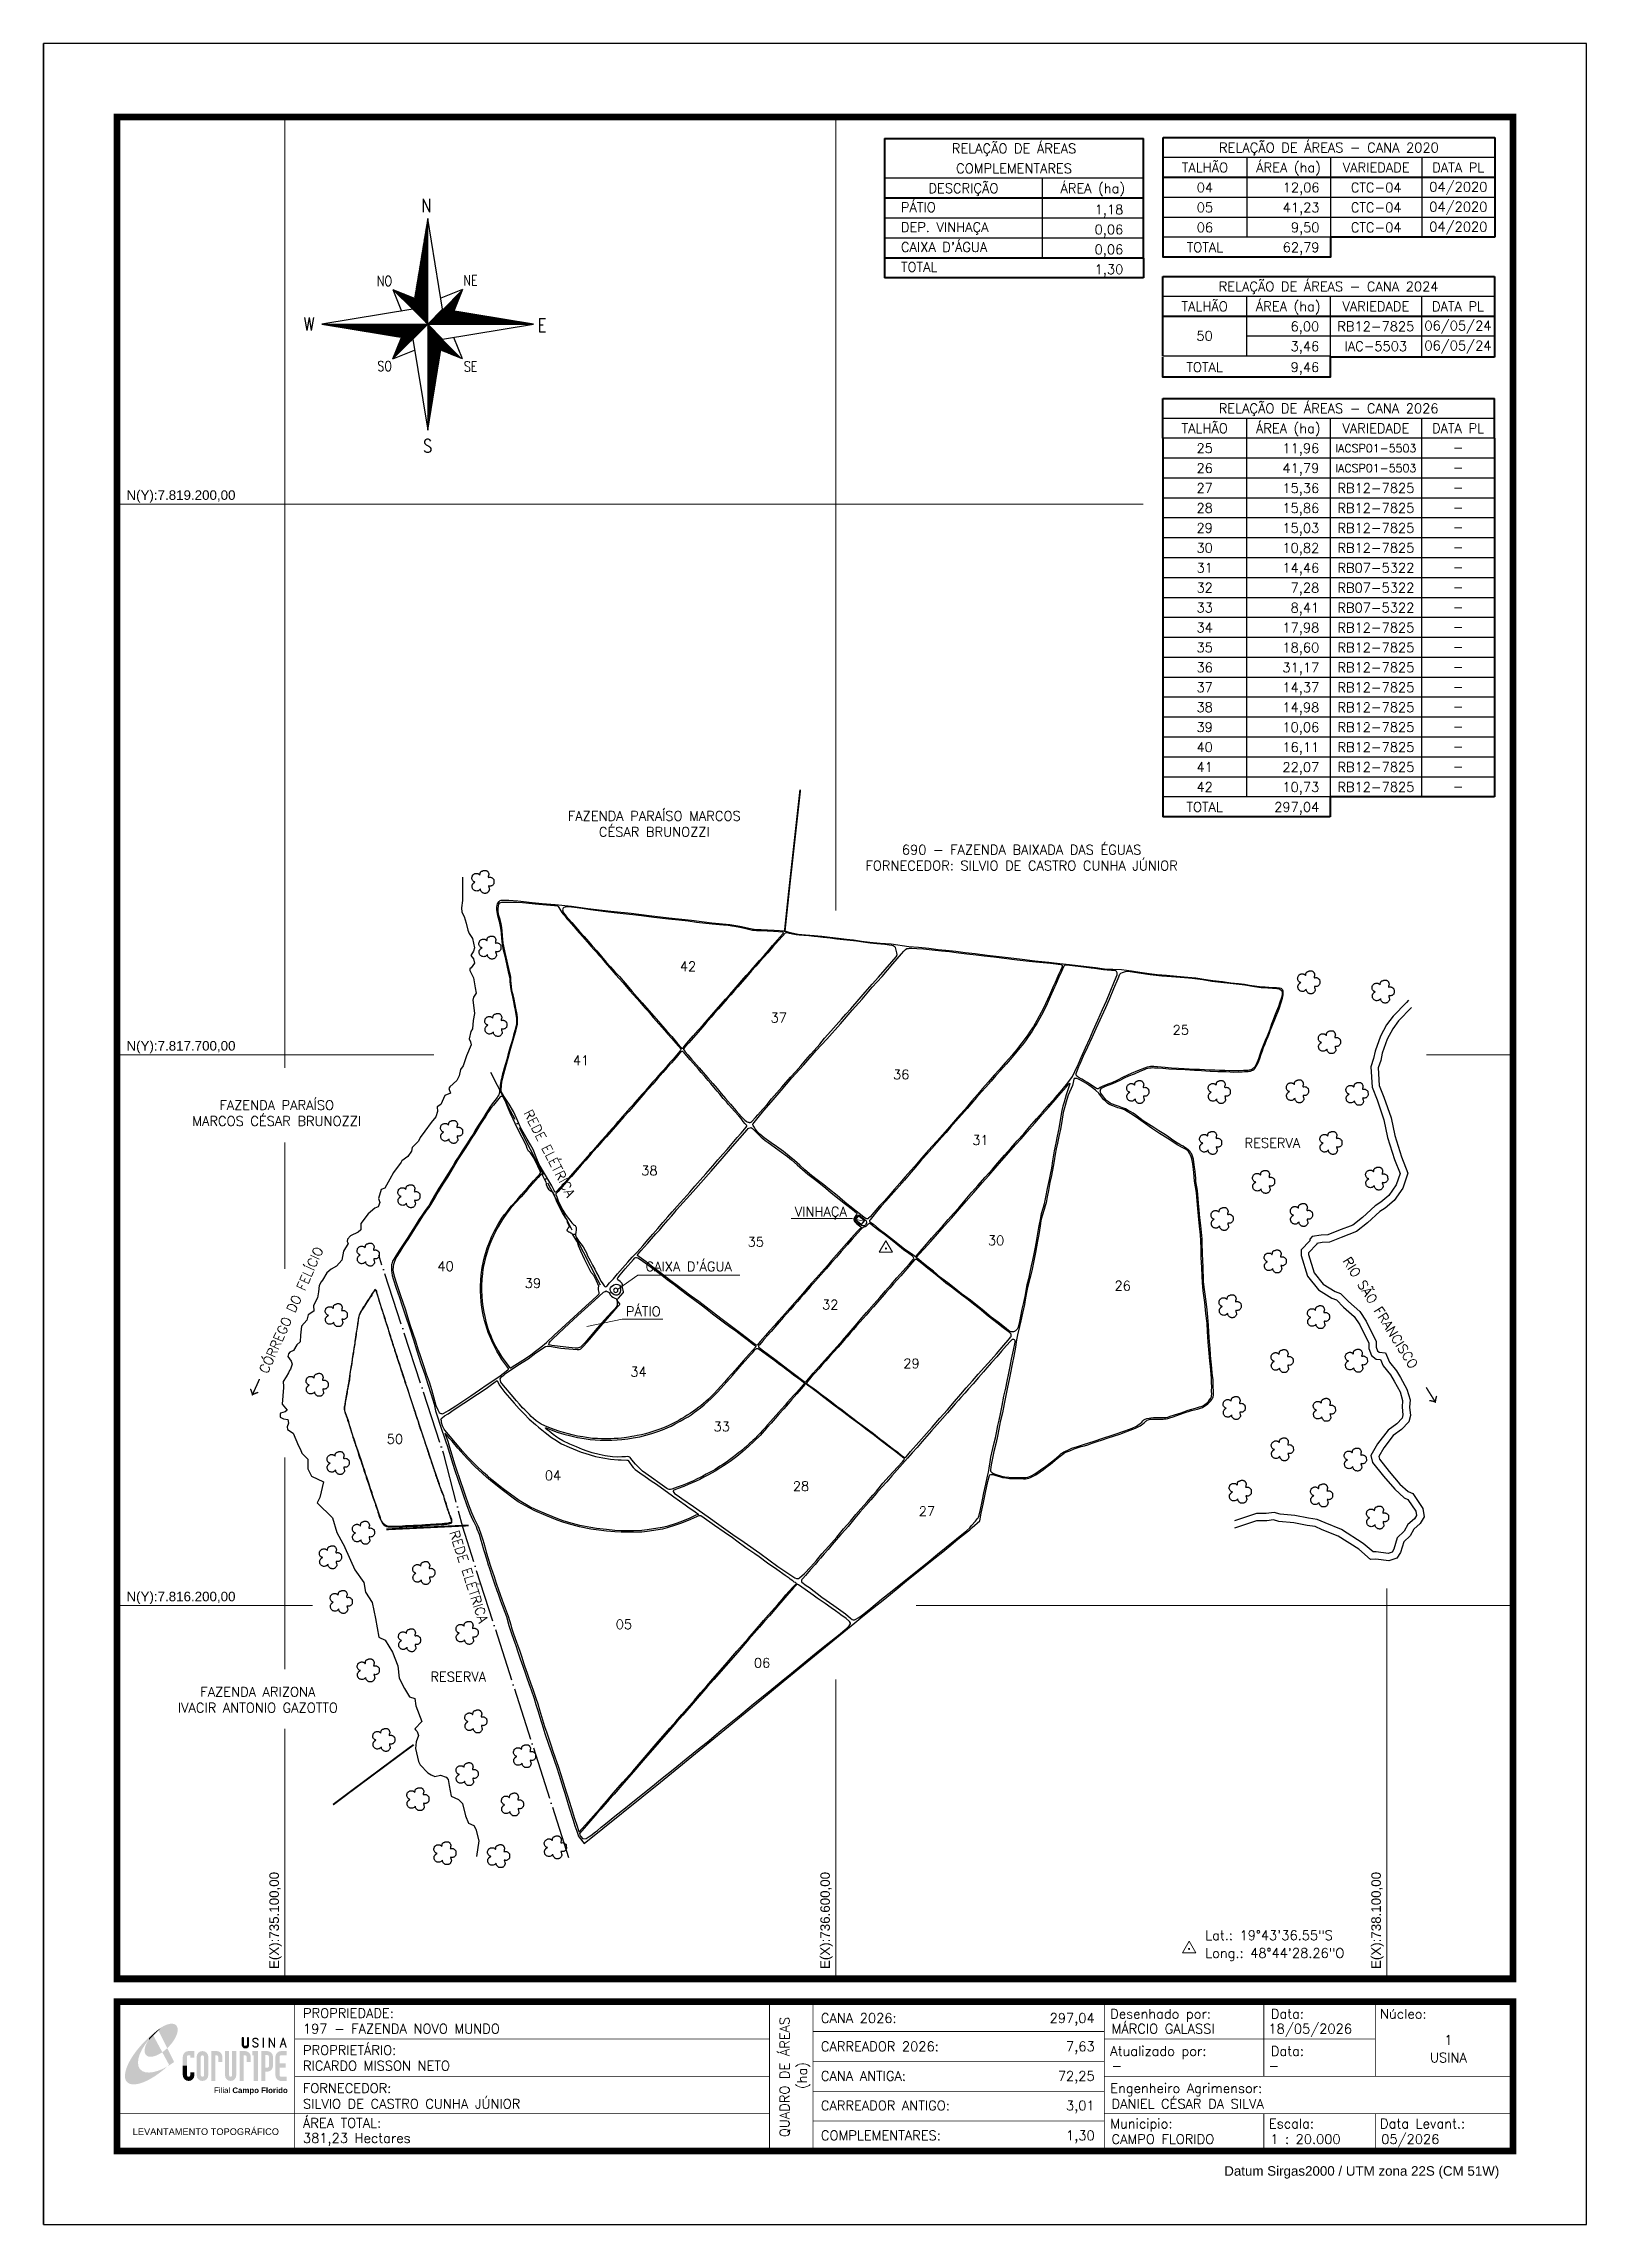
# Model space of a CAD drawing. Extents: x 734443 to 738643, y 7814514 to 7820454.
import ezdxf
from ezdxf.enums import TextEntityAlignment as Align

# ---------------------------------------------------------------- set-up
doc = ezdxf.new("R2010")
doc.units = 0
for name, pattern in [('CONTINUO', [0]), ('LIN0', [0]), ('TAPUME', [169.2, 144, -12.6, 0, -12.6])]:
    doc.linetypes.add(name, pattern=pattern)
for name, color, linetype in [('0114000197', 1, 'Continuous'), ('0114000197004', 5, 'Continuous'), ('0114000197005', 5, 'Continuous'), ('0114000197006', 5, 'Continuous'), ('0114000197025', 5, 'Continuous'), ('0114000197026', 5, 'Continuous'), ('0114000197027', 5, 'Continuous'), ('0114000197028', 5, 'Continuous'), ('0114000197029', 5, 'Continuous'), ('0114000197030', 5, 'Continuous'), ('0114000197031', 5, 'Continuous'), ('0114000197032', 5, 'Continuous'), ('0114000197033', 5, 'Continuous'), ('0114000197034', 5, 'Continuous'), ('0114000197035', 5, 'Continuous'), ('0114000197036', 5, 'Continuous'), ('0114000197037', 5, 'Continuous'), ('0114000197038', 5, 'Continuous'), ('0114000197039', 5, 'Continuous'), ('0114000197040', 5, 'Continuous'), ('0114000197041', 5, 'Continuous'), ('0114000197042', 5, 'Continuous'), ('0114000197050', 5, 'Continuous'), ('_SIMBOLO ARVORE', 118, 'Continuous'), ('CAIXA_DA_AGUA', 174, 'Continuous'), ('CERCA', 7, 'CERCA_TopoEVN'), ("CURSO_D'ÁGUA", 174, 'Continuous'), ('MARGEM', 7, 'CONTINUO'), ('PATIO', 7, 'Continuous'), ('QUADRO_DE_AREAS_CANA_2023', 7, 'Continuous'), ('QUADRO_DE_AREAS_CANA_2024', 7, 'Continuous'), ('QUADRO_DE_AREAS_CANA_ANTIGA', 7, 'Continuous'), ('QUADRO_DE_AREAS_COMPLEMENTARES', 7, 'Continuous'), ('REDE_DE_LUZ', 6, 'CONTINUO'), ('SETA_NORTE', 3, 'Continuous'), ('TANQUE VINHACA', 7, 'Continuous'), ('TEXTO', 7, 'Continuous'), ('TEXTO CONFRONTANTES', 7, 'Continuous'), ('TEXTO_NUN_TAL', 7, 'Continuous'), ('TG', 7, 'Continuous')]:
    doc.layers.add(name, color=color, linetype=linetype)
doc.layers.add('MALHA', color=8, linetype='Continuous', lineweight=9)
doc.layers.add('TEXTO_DIVERSOS', color=7, linetype='Continuous', lineweight=5)
doc.styles.add('ARIAL', font='arial.ttf')
doc.styles.add('marcelo', font='arial.ttf')
doc.styles.add('ROMANS', font='')
doc.styles.add('Simplex', font='simplex.shx', dxfattribs={"height": 20})
doc.styles.get("Standard").update_dxf_attribs({"font": 'arial.ttf'})
doc.styles.get('ROMANS').set_extended_font_data('romans.shx')
doc.linetypes.add('CERCA_TopoEVN', pattern='A,0.5,-0.2,["X",Standard,S=0.1,R=0,X=-0.1,Y=-0.05],-0.2', length=0.9)

msp = doc.modelspace()

# ---------------------------------------------------------------- texts
at = {"layer": 'MALHA'}
for s, p in [('N(Y):7.819.200,00', (734669, 7819203.9)), ('N(Y):7.817.700,00', (734669, 7817703.9)), ('N(Y):7.816.200,00', (734669, 7816203.9))]:
    msp.add_text(s, height=26, dxfattribs=at).set_placement(p, align=Align.BOTTOM_LEFT)
for s, p in [('E(X):735.100,00', (735091.8, 7815210)), ('E(X):736.600,00', (736591.8, 7815210)), ('E(X):738.100,00', (738091.8, 7815210))]:
    msp.add_text(s, height=26, rotation=90, dxfattribs=at).set_placement(p, align=Align.BOTTOM_LEFT)
at = {"layer": 'MARGEM', "color": 7, "linetype": 'Continuous', "lineweight": 9}
for s, style, p in [('PROPRIEDADE:', 'Simplex', (735149.5, 7815102.8)), ('Desenhado por:', 'Simplex', (737347.3, 7815100.9)), ('Data:', 'Simplex', (737784.6, 7815100.9)), ('Núcleo:', 'Simplex', (738081.6, 7815100.9)), ('PROPRIETÁRIO:', 'Simplex', (735149.5, 7815002.1)), ('Atualizado por:', 'Simplex', (737347.3, 7814999.6)), ('Data:', 'Simplex', (737784.6, 7814999.6)), ('FORNECEDOR:', 'Simplex', (735149.5, 7814898.4)), ('Engenheiro Agrimensor:', 'Simplex', (737347.3, 7814898.4)), ('ÁREA TOTAL:', 'Simplex', (735149.5, 7814803.7)), ('Municipio:', 'Simplex', (737347.3, 7814802.1)), ('Escala:', 'Simplex', (737779.4, 7814802.1)), ('Data Levant.:', 'Simplex', (738081.6, 7814802.1)), ('Datum Sirgas2000 / UTM zona 22S (CM 51W)', 'marcelo', (737657.6, 7814673))]:
    msp.add_text(s, height=26, dxfattribs=dict(at, style=style)).set_placement(p, align=Align.TOP_LEFT)
at = {"layer": 'MARGEM', "color": 7, "linetype": 'Continuous', "style": 'Simplex'}
for s, p in [('CANA 2026:', (736559.5, 7815089.4)), ('197 - FAZENDA NOVO MUNDO', (735149.5, 7815060.4)), ('MÁRCIO GALASSI', (737350.7, 7815060.4)), ('18/05/2026', (737778.1, 7815060.4)), ('CARREADOR 2026:', (736559.5, 7815012.4)), ('RICARDO MISSON NETO', (735149.5, 7814959.7)), ('CANA ANTIGA:', (736559.5, 7814931.8)), ('-', (737350.7, 7814959.7)), ('-', (737778.1, 7814959.7)), ('SILVIO DE CASTRO CUNHA JÚNIOR', (735149.5, 7814856)), ('CARREADOR ANTIGO:', (736559.5, 7814851.2)), ('DANIEL CÉSAR DA SILVA', (737350.7, 7814856)), ('381,23 Hectares', (735149.5, 7814762.7)), ('COMPLEMENTARES:', (736559.5, 7814769.9)), ('CAMPO FLORIDO', (737350.7, 7814759.7)), ('1 : 20.000', (737782.8, 7814759.7)), ('05/2026', (738085, 7814759.7))]:
    msp.add_text(s, height=26, dxfattribs=at).set_placement(p, align=Align.TOP_LEFT)
at = {"layer": 'MARGEM', "linetype": 'Continuous', "style": 'Simplex'}
for s, p in [('297,04', (737304.9, 7815089.4)), ('7,63', (737304.9, 7815012.4)), ('72,25', (737304.9, 7814931.8)), ('3,01', (737304.9, 7814851.2)), ('1,30', (737304.9, 7814769.9))]:
    msp.add_text(s, height=26, dxfattribs=at).set_placement(p, align=Align.TOP_RIGHT)
at = {"layer": 'MARGEM', "color": 7, "linetype": 'Continuous', "style": 'Simplex'}
for s, p in [('QUADRO DE ÁREAS', (736460.8, 7814915.9)), ('(ha)', (736508.3, 7814919.9))]:
    msp.add_text(s, height=26, rotation=90, dxfattribs=at).set_placement(p, align=Align.MIDDLE_CENTER)
for s, p in [('1', (738267.9, 7815016.8)), ('USINA', (738267.9, 7814968.8))]:
    msp.add_text(s, height=26, dxfattribs=at).set_placement(p, align=Align.MIDDLE_CENTER)
at = {"layer": 'MARGEM', "color": 7, "linetype": 'ByBlock'}
msp.add_text('LEVANTAMENTO TOPOGRÁFICO', height=18, dxfattribs=at).set_placement((734885.1, 7814767.1), align=Align.MIDDLE_CENTER)
at = {"layer": 'QUADRO_DE_AREAS_CANA_2023', "linetype": 'Continuous', "style": 'Simplex'}
for s, height, p in [('RELAÇÃO DE ÁREAS - CANA 2026', 26, (737941.8, 7819461)), ('TALHÃO', 26, (737604.3, 7819406.7)), ('ÁREA (ha)', 26, (737832, 7819406.7)), ('VARIEDADE', 26, (738070.4, 7819406.7)), ('DATA PL', 26, (738294.1, 7819406.7)), ('25', 26, (737604.3, 7819352.4)), ('IACSP01-5503', 22, (738070.4, 7819352.4)), ('26', 26, (737604.3, 7819298.1)), ('IACSP01-5503', 22, (738070.4, 7819298.1)), ('-', 26, (738294.1, 7819354.2)), ('-', 26, (738294.1, 7819299.9)), ('27', 26, (737604.3, 7819243.8)), ('RB12-7825', 26, (738070.4, 7819243.8)), ('-', 26, (738294.1, 7819245.6)), ('28', 26, (737604.3, 7819189.6)), ('RB12-7825', 26, (738070.4, 7819189.6)), ('-', 26, (738294.1, 7819191.3)), ('29', 26, (737604.3, 7819135.3)), ('RB12-7825', 26, (738070.4, 7819135.3)), ('-', 26, (738294.1, 7819137)), ('30', 26, (737604.3, 7819081)), ('RB12-7825', 26, (738070.4, 7819081)), ('-', 26, (738294.1, 7819082.7)), ('31', 26, (737604.3, 7819026.7)), ('RB07-5322', 26, (738070.4, 7819026.7)), ('-', 26, (738294.1, 7819028.5)), ('32', 26, (737604.3, 7818972.4)), ('RB07-5322', 26, (738070.4, 7818972.4)), ('-', 26, (738294.1, 7818974.2)), ('33', 26, (737604.3, 7818918.1)), ('RB07-5322', 26, (738070.4, 7818918.1)), ('-', 26, (738294.1, 7818919.9)), ('34', 26, (737604.3, 7818863.9)), ('35', 26, (737604.3, 7818809.6)), ('RB12-7825', 26, (738070.4, 7818863.9)), ('RB12-7825', 26, (738070.4, 7818809.6)), ('-', 26, (738294.1, 7818865.6)), ('36', 26, (737604.3, 7818755.3)), ('RB12-7825', 26, (738070.4, 7818755.3)), ('-', 26, (738294.1, 7818811.3)), ('37', 26, (737604.3, 7818701)), ('RB12-7825', 26, (738070.4, 7818701)), ('-', 26, (738294.1, 7818757.1)), ('38', 26, (737604.3, 7818646.7)), ('RB12-7825', 26, (738070.4, 7818646.7)), ('-', 26, (738294.1, 7818702.8)), ('-', 26, (738294.1, 7818648.5)), ('39', 26, (737604.3, 7818592.5)), ('RB12-7825', 26, (738070.4, 7818592.5)), ('-', 26, (738294.1, 7818594.2)), ('40', 26, (737604.3, 7818538.2)), ('RB12-7825', 26, (738070.4, 7818538.2)), ('-', 26, (738294.1, 7818539.9)), ('41', 26, (737604.3, 7818483.9)), ('RB12-7825', 26, (738070.4, 7818483.9)), ('-', 26, (738294.1, 7818485.6)), ('42', 26, (737604.3, 7818429.6)), ('RB12-7825', 26, (738070.4, 7818429.6)), ('-', 26, (738294.1, 7818431.4)), ('TOTAL', 26, (737604.3, 7818375.3))]:
    msp.add_text(s, height=height, dxfattribs=at).set_placement(p, align=Align.MIDDLE_CENTER)
for s, p in [('11,96', (737916.3, 7819339.3)), ('41,79', (737916.3, 7819285)), ('15,36', (737916.3, 7819230.7)), ('15,86', (737916.3, 7819176.4)), ('15,03', (737916.3, 7819122.1)), ('10,82', (737916.3, 7819067.9)), ('14,46', (737916.3, 7819013.6)), ('7,28', (737916.3, 7818959.3)), ('8,41', (737916.3, 7818905)), ('17,98', (737916.3, 7818850.7)), ('18,60', (737916.3, 7818796.4)), ('31,17', (737916.3, 7818742.2)), ('14,37', (737916.3, 7818687.9)), ('14,98', (737916.3, 7818633.6)), ('10,06', (737916.3, 7818579.3)), ('16,11', (737916.3, 7818525)), ('22,07', (737916.3, 7818470.7)), ('10,73', (737916.3, 7818416.5)), ('297,04', (737916.3, 7818362.2))]:
    msp.add_text(s, height=26, dxfattribs=at).set_placement(p, align=Align.RIGHT)
at = {"layer": 'QUADRO_DE_AREAS_CANA_2024', "linetype": 'Continuous', "style": 'Simplex'}
for s, p in [('50', (737604.2, 7819658.6)), ('RB12-7825', (738070.3, 7819684.4)), ('06/05/24', (738293.9, 7819686.2)), ('IAC-5503', (738070.3, 7819630.2)), ('06/05/24', (738293.9, 7819631.9))]:
    msp.add_text(s, height=26, dxfattribs=at).set_placement(p, align=Align.MIDDLE_CENTER)
for s, p in [('6,00', (737916.2, 7819671.3)), ('3,46', (737916.2, 7819617))]:
    msp.add_text(s, height=26, dxfattribs=at).set_placement(p, align=Align.RIGHT)
at = {"layer": 'QUADRO_DE_AREAS_CANA_ANTIGA', "linetype": 'Continuous', "style": 'Simplex'}
for s, p in [('RELAÇÃO DE ÁREAS - CANA 2020', (737942.6, 7820171.2)), ('TALHÃO', (737605.1, 7820116.9)), ('ÁREA (ha)', (737832.8, 7820116.9)), ('VARIEDADE', (738071.2, 7820116.9)), ('DATA PL', (738294.8, 7820116.9)), ('04', (737605.1, 7820062.6)), ('CTC-04', (738071.2, 7820062.6)), ('04/2020', (738294.8, 7820064.4)), ('05', (737605.1, 7820008.3)), ('CTC-04', (738071.2, 7820008.3)), ('04/2020', (738294.8, 7820010.1)), ('06', (737605.1, 7819954)), ('CTC-04', (738071.2, 7819954)), ('04/2020', (738294.8, 7819955.8)), ('TOTAL', (737605.1, 7819899.8)), ('RELAÇÃO DE ÁREAS - CANA 2024', (737941.7, 7819793)), ('TALHÃO', (737604.2, 7819738.7)), ('ÁREA (ha)', (737831.9, 7819738.7)), ('VARIEDADE', (738070.3, 7819738.7)), ('DATA PL', (738294, 7819738.7)), ('TOTAL', (737604.2, 7819573.2))]:
    msp.add_text(s, height=26, dxfattribs=at).set_placement(p, align=Align.MIDDLE_CENTER)
for s, p in [('12,06', (737917, 7820049.5)), ('41,23', (737917, 7819995.2)), ('9,50', (737917, 7819940.9)), ('62,79', (737917, 7819886.6)), ('9,46', (737916.2, 7819560.1))]:
    msp.add_text(s, height=26, dxfattribs=at).set_placement(p, align=Align.RIGHT)
at = {"layer": 'QUADRO_DE_AREAS_COMPLEMENTARES', "linetype": 'Continuous', "style": 'Simplex'}
for s, p in [('RELAÇÃO DE ÁREAS', (737085.3, 7820169)), ('DESCRIÇÃO', (736947.5, 7820060.4)), ('COMPLEMENTARES', (737085.3, 7820114.7)), ('ÁREA (ha)', (737299.8, 7820060.4))]:
    msp.add_text(s, height=26, dxfattribs=at).set_placement(p, align=Align.MIDDLE_CENTER)
for s, p in [('PÁTIO', (736777.5, 7820008.8)), ('DEP. VINHAÇA', (736777.5, 7819954.6)), ("CAIXA D'ÁGUA", (736777.5, 7819900.3)), ('TOTAL', (736777.5, 7819846))]:
    msp.add_text(s, height=26, dxfattribs=at).set_placement(p, align=Align.MIDDLE_LEFT)
for s, p in [('1,18', (737382.8, 7819989.5)), ('0,06', (737382.8, 7819935.3)), ('0,06', (737382.8, 7819881)), ('1,30', (737382.8, 7819826.7))]:
    msp.add_text(s, height=26, dxfattribs=at).set_placement(p, align=Align.RIGHT)
at = {"layer": 'TEXTO', "color": 174, "linetype": 'Continuous', "style": 'Simplex'}
msp.add_text('CÓRREGO DO FELÍCIO', height=26, rotation=65.76468, dxfattribs=at).set_placement((735052.7, 7816829.4))
at = {"layer": 'TEXTO', "linetype": 'ByBlock', "style": 'Simplex'}
for s, p in [('Lat.: 19°43\'36.55"S', (737605.7, 7815288.9, 1313.5)), ('Long.: 48°44\'28.26"O', (737605.7, 7815240.6, 1313.5))]:
    msp.add_text(s, height=26, dxfattribs=at).set_placement(p)
at = {"layer": 'TEXTO', "color": 174, "linetype": 'Continuous', "insert": (735021.6, 7816794), "char_height": 40, "width": 34.394, "attachment_point": 5, "rotation": 65.76468, "style": 'Simplex'}
msp.add_mtext('{\\fSimSun|b0|i0|c134|p2;←}', dxfattribs=at)
at = {"layer": 'TEXTO CONFRONTANTES', "linetype": 'Continuous', "char_height": 26, "attachment_point": 5, "style": 'Simplex'}
for s, insert, width in [('FAZENDA PARAÍSO MARCOS CÉSAR BRUNOZZI', (736106, 7818329.1), 565.825), ('690 - FAZENDA BAIXADA DAS ÉGUAS\\PFORNECEDOR: SILVIO DE CASTRO CUNHA JÚNIOR', (737106, 7818237.2), 1137.787), ('FAZENDA PARAÍSO \\PMARCOS CÉSAR BRUNOZZI', (735078, 7817541.4), 754.434), ('FAZENDA ARIZONA \\PIVACIR ANTONIO GAZOTTO', (735026.7, 7815943.4), 754.434)]:
    msp.add_mtext(s, dxfattribs=dict(at, insert=insert, width=width))
at = {"layer": 'TEXTO_DIVERSOS', "color": 6, "linetype": 'Continuous', "style": 'Simplex'}
for rotation, p in [(297.09016, (735749.4, 7817542.4)), (287.93081, (735548.3, 7816399.5))]:
    msp.add_text('REDE ELÉTRICA', height=26, rotation=rotation, dxfattribs=at).set_placement(p)
at = {"layer": 'TEXTO_DIVERSOS', "linetype": 'Continuous', "style": 'Simplex'}
for p in [(737712.8, 7817447.1), (735496.4, 7815993.1)]:
    msp.add_text('RESERVA', height=26, dxfattribs=at).set_placement(p)
msp.add_text('35', height=26, dxfattribs=at).set_placement((736382.2, 7817190.9), align=Align.MIDDLE_CENTER)
at = {"layer": 'TEXTO_DIVERSOS', "color": 174, "linetype": 'Continuous', "style": 'Simplex'}
msp.add_text('RIO SÃO FRANCISCO', height=26, rotation=302, dxfattribs=at).set_placement((737979.1, 7817139.1))
at = {"layer": 'TEXTO_DIVERSOS', "linetype": 'Continuous', "char_height": 26, "attachment_point": 5, "style": 'Simplex'}
for s, insert, width in [('VINHAÇA', (736559.3, 7817269.4), 162.45), ("CAIXA D'ÁGUA", (736199.6, 7817123.7), 311.65), ('PÁTIO', (736076, 7817001.4), 93.117)]:
    msp.add_mtext(s, dxfattribs=dict(at, insert=insert, width=width))
at = {"layer": 'TEXTO_DIVERSOS', "color": 174, "linetype": 'Continuous', "insert": (738220.2, 7816772.6), "char_height": 40, "width": 34.394, "attachment_point": 5, "rotation": 302, "style": 'Simplex'}
msp.add_mtext('{\\fSimSun|b0|i0|c134|p2;→}', dxfattribs=at)
at = {"layer": 'TEXTO_NUN_TAL', "linetype": 'Continuous', "style": 'Simplex'}
for s, p in [('42', (736197.8, 7817941.2)), ('37', (736444.8, 7817801.3)), ('25', (737539.5, 7817768.1)), ('41', (735906.6, 7817685.2)), ('36', (736778.3, 7817646.5)), ('31', (736994, 7817467.9)), ('38', (736092.7, 7817385)), ('30', (737036.5, 7817194.6)), ('40', (735537.8, 7817124.2)), ('39', (735775.6, 7817078.2)), ('26', (737381.1, 7817071.2)), ('32', (736585, 7817019.6)), ('29', (736806.1, 7816859.4)), ('34', (736063.1, 7816836.9)), ('33', (736289.7, 7816687.7)), ('50', (735399.8, 7816653.7)), ('04', (735830.2, 7816554.5)), ('28', (736505.4, 7816525.1)), ('27', (736848.2, 7816457)), ('05', (736023.3, 7816148.9)), ('06', (736399.4, 7816044))]:
    msp.add_text(s, height=26, dxfattribs=at).set_placement(p, align=Align.MIDDLE_CENTER)

# ---------------------------------------------------------------- blocks, each defined once
blk = doc.blocks.new('A$C309442C0')
at = {"layer": 'SETA_NORTE', "linetype": 'Continuous'}
h = blk.add_hatch(dxfattribs=at)
h.set_pattern_fill('ANSI31', color=256, scale=0.1375, angle=-90, style=0)
h.set_pattern_definition([(315, (-215853.3434, 13873.16845), (0.3086963042, 0.3086963042), [])])
h.paths.add_polyline_path([(73.5, 97.4), (74.7, 104.9), (60, 110.8)])
h = blk.add_hatch(dxfattribs=at)
h.set_pattern_fill('ANSI31', color=256, scale=0.1375, angle=180, style=0)
h.set_pattern_definition([(225, (13869.59828, 216024.21475), (0.3086963042, -0.3086963042), [])])
h.paths.add_polyline_path([(93.8, 97.4), (101.4, 96.2), (107.3, 110.8)])
h = blk.add_hatch(dxfattribs=at)
h.set_pattern_fill('ANSI31', color=256, scale=0.1375, style=0)
h.set_pattern_definition([(45, (-13702.2971, -215849.77324), (-0.3086963042, 0.3086963042), [])])
h.paths.add_polyline_path([(73.5, 77), (65.9, 78.3), (60, 63.6)])
h = blk.add_hatch(dxfattribs=at)
h.set_pattern_fill('ANSI31', color=256, scale=0.1375, angle=90, style=0)
h.set_pattern_definition([(135, (216020.6446, -13698.72693), (-0.3086963042, -0.3086963042), [])])
h.paths.add_polyline_path([(93.8, 77), (92.6, 69.5), (107.3, 63.6)])
for p, q in [((81.6, 146.8), (83.7, 148.9)), ((81.7, 147.6), (83.7, 149.5)), ((81.8, 148.3), (83.7, 150.1)), ((82, 149.1), (83.7, 150.8)), ((82.1, 149.9), (83.7, 151.4)), ((82.2, 150.6), (83.7, 152.1)), ((82.3, 151.4), (83.7, 152.7)), ((82.5, 152.2), (83.7, 153.3)), ((82.6, 152.9), (83.7, 154)), ((82.7, 153.7), (83.7, 154.6)), ((82.9, 154.4), (83.7, 155.2)), ((83, 155.2), (83.7, 155.9)), ((83.1, 156), (83.7, 156.5)), ((83.2, 156.7), (83.7, 157.2)), ((83.4, 157.5), (83.7, 157.8)), ((83.5, 158.3), (83.7, 158.4)), ((83.6, 159), (83.7, 159.1)), ((78.7, 129.3), (83.7, 134.2)), ((78.8, 130), (83.7, 134.9)), ((79, 130.8), (83.7, 135.5)), ((79.1, 131.6), (83.7, 136.1)), ((79.2, 132.3), (83.7, 136.8)), ((79.3, 133.1), (83.7, 137.4)), ((79.5, 133.8), (83.7, 138)), ((79.6, 134.6), (83.7, 138.7)), ((79.7, 135.4), (83.7, 139.3)), ((79.8, 136.1), (83.7, 140)), ((80, 136.9), (83.7, 140.6)), ((80.1, 137.7), (83.7, 141.2)), ((80.2, 138.4), (83.7, 141.9)), ((80.3, 139.2), (83.7, 142.5)), ((80.5, 139.9), (83.7, 143.1)), ((80.6, 140.7), (83.7, 143.8)), ((80.7, 141.5), (83.7, 144.4)), ((80.8, 142.2), (83.7, 145)), ((81, 143), (83.7, 145.7)), ((81.1, 143.8), (83.7, 146.3)), ((81.2, 144.5), (83.7, 147)), ((81.3, 145.3), (83.7, 147.6)), ((81.5, 146.1), (83.7, 148.2)), ((75.7, 111), (83.7, 118.9)), ((75.8, 111.7), (83.7, 119.6)), ((75.9, 112.5), (83.7, 120.2)), ((76.1, 113.3), (83.7, 120.8)), ((76.2, 114), (83.7, 121.5)), ((76.3, 114.8), (83.7, 122.1)), ((76.4, 115.5), (83.7, 122.8)), ((76.6, 116.3), (83.7, 123.4)), ((76.7, 117.1), (83.7, 124)), ((76.8, 117.8), (83.7, 124.7)), ((76.9, 118.6), (83.7, 125.3)), ((77.1, 119.4), (83.7, 125.9)), ((77.2, 120.1), (83.7, 126.6)), ((77.3, 120.9), (83.7, 127.2)), ((77.4, 121.6), (83.7, 127.8)), ((77.6, 122.4), (83.7, 128.5)), ((77.7, 123.2), (83.7, 129.1)), ((77.8, 123.9), (83.7, 129.8)), ((78, 124.7), (83.7, 130.4)), ((78.1, 125.5), (83.7, 131)), ((78.2, 126.2), (83.7, 131.7)), ((78.3, 127), (83.7, 132.3)), ((78.5, 127.7), (83.7, 132.9)), ((78.6, 128.5), (83.7, 133.6)), ((60, 110.8), (74.7, 104.9)), ((60, 110.8), (65.9, 96.2)), ((73.5, 97.3), (83.7, 107.5)), ((73.6, 98), (83.7, 108.1)), ((73.7, 98.8), (83.7, 108.7)), ((73.8, 99.5), (83.7, 109.4)), ((73.8, 97), (83.7, 106.8)), ((73.9, 100.3), (83.7, 110)), ((74.1, 101.1), (83.7, 110.6)), ((74.2, 101.8), (83.7, 111.3)), ((74.2, 96.7), (83.7, 106.2)), ((74.3, 102.6), (83.7, 111.9)), ((74.4, 103.3), (83.7, 112.6)), ((74.5, 96.4), (83.7, 105.6)), ((74.6, 104.1), (83.7, 113.2)), ((74.7, 104.9), (83.7, 113.8)), ((74.8, 105.6), (83.7, 114.5)), ((74.8, 96.1), (83.7, 104.9)), ((74.9, 106.4), (83.7, 115.1)), ((75.1, 107.2), (83.7, 115.7)), ((75.1, 95.7), (83.7, 104.3)), ((75.2, 107.9), (83.7, 116.4)), ((75.3, 108.7), (83.7, 117)), ((75.4, 109.4), (83.7, 117.7)), ((75.6, 110.2), (83.7, 118.3)), ((107.3, 110.8), (92.6, 104.9)), ((107.3, 110.8), (101.4, 96.2)), ((75.4, 95.4), (83.7, 103.6)), ((75.8, 95.1), (83.7, 103)), ((76.1, 94.8), (83.7, 102.4)), ((76.4, 94.5), (83.7, 101.7)), ((76.7, 94.2), (83.7, 101.1)), ((77, 93.8), (83.7, 100.5)), ((77.4, 93.5), (83.7, 99.8)), ((77.7, 93.2), (83.7, 99.2)), ((78, 92.9), (83.7, 98.5)), ((78.3, 92.6), (83.7, 97.9)), ((78.6, 92.2), (83.7, 97.3)), ((78.9, 91.9), (83.7, 96.6)), ((79.3, 91.6), (83.7, 96)), ((79.6, 91.3), (83.7, 95.4)), ((79.9, 91), (83.7, 94.7)), ((80.2, 90.7), (83.7, 94.1)), ((80.5, 90.3), (83.7, 93.4)), ((80.9, 90), (83.7, 92.8)), ((81.2, 89.7), (83.7, 92.2)), ((81.5, 89.4), (83.7, 91.5)), ((81.8, 89.1), (83.7, 90.9)), ((82.1, 88.7), (83.7, 90.3)), ((82.4, 88.4), (83.7, 89.6)), ((83.8, 87.2), (94, 97.4)), ((84.4, 87.2), (94.5, 97.3)), ((85.1, 87.2), (95.1, 97.2)), ((85.7, 87.2), (95.6, 97.1)), ((86.3, 87.2), (96.2, 97)), ((87, 87.2), (96.7, 96.9)), ((87.6, 87.2), (97.2, 96.9)), ((88.3, 87.2), (97.8, 96.8)), ((88.9, 87.2), (98.3, 96.7)), ((89.5, 87.2), (98.9, 96.6)), ((90.2, 87.2), (99.4, 96.5)), ((90.8, 87.2), (100, 96.4)), ((91.4, 87.2), (100.5, 96.3)), ((92.1, 87.2), (101.1, 96.2)), ((92.7, 87.2), (101.6, 96.1)), ((93.4, 87.2), (102.2, 96)), ((94, 87.2), (102.7, 96)), ((94.6, 87.2), (103.3, 95.9)), ((95.3, 87.2), (103.8, 95.8)), ((95.9, 87.2), (104.4, 95.7)), ((96.5, 87.2), (104.9, 95.6)), ((97.2, 87.2), (105.5, 95.5)), ((97.8, 87.2), (106, 95.4)), ((98.4, 87.2), (106.5, 95.3)), ((99.1, 87.2), (107.1, 95.2)), ((99.7, 87.2), (107.6, 95.1)), ((100.4, 87.2), (108.2, 95.1)), ((101, 87.2), (108.7, 95)), ((101.6, 87.2), (109.3, 94.9)), ((102.3, 87.2), (109.8, 94.8)), ((102.9, 87.2), (110.4, 94.7)), ((103.5, 87.2), (110.9, 94.6)), ((104.2, 87.2), (111.5, 94.5)), ((104.8, 87.2), (112, 94.4)), ((105.5, 87.2), (112.6, 94.3)), ((106.1, 87.2), (113.1, 94.2)), ((106.7, 87.2), (113.7, 94.1)), ((107.4, 87.2), (114.2, 94.1)), ((108, 87.2), (114.8, 94)), ((108.6, 87.2), (115.3, 93.9)), ((109.3, 87.2), (115.8, 93.8)), ((109.9, 87.2), (116.4, 93.7)), ((110.6, 87.2), (116.9, 93.6)), ((111.2, 87.2), (117.5, 93.5)), ((111.8, 87.2), (118, 93.4)), ((112.5, 87.2), (118.6, 93.3)), ((113.1, 87.2), (119.1, 93.2)), ((113.7, 87.2), (119.7, 93.2)), ((114.4, 87.2), (120.2, 93.1)), ((115, 87.2), (120.8, 93)), ((115.6, 87.2), (121.3, 92.9)), ((116.3, 87.2), (121.9, 92.8)), ((116.9, 87.2), (122.4, 92.7)), ((117.6, 87.2), (123, 92.6)), ((118.2, 87.2), (123.5, 92.5)), ((118.8, 87.2), (124, 92.4)), ((119.5, 87.2), (124.6, 92.3)), ((120.1, 87.2), (125.1, 92.3)), ((120.7, 87.2), (125.7, 92.2)), ((121.4, 87.2), (126.2, 92.1)), ((122, 87.2), (126.8, 92)), ((122.7, 87.2), (127.3, 91.9)), ((123.3, 87.2), (127.9, 91.8)), ((123.9, 87.2), (128.4, 91.7)), ((124.6, 87.2), (129, 91.6)), ((125.2, 87.2), (129.5, 91.5)), ((125.8, 87.2), (130.1, 91.4)), ((126.5, 87.2), (130.6, 91.4)), ((127.1, 87.2), (131.2, 91.3)), ((127.8, 87.2), (131.7, 91.2)), ((128.4, 87.2), (132.3, 91.1)), ((129, 87.2), (132.8, 91)), ((129.7, 87.2), (133.3, 90.9)), ((130.3, 87.2), (133.9, 90.8)), ((130.9, 87.2), (134.4, 90.7)), ((131.6, 87.2), (135, 90.6)), ((132.2, 87.2), (135.5, 90.5)), ((132.8, 87.2), (136.1, 90.5)), ((133.5, 87.2), (136.6, 90.4)), ((134.1, 87.2), (137.2, 90.3)), ((134.8, 87.2), (137.7, 90.2)), ((135.4, 87.2), (138.3, 90.1)), ((136, 87.2), (138.8, 90)), ((136.7, 87.2), (139.4, 89.9)), ((137.3, 87.2), (139.9, 89.8)), ((137.9, 87.2), (140.5, 89.7)), ((138.6, 87.2), (141, 89.6)), ((139.2, 87.2), (141.6, 89.6)), ((139.9, 87.2), (142.1, 89.5)), ((140.5, 87.2), (142.6, 89.4)), ((141.1, 87.2), (143.2, 89.3)), ((141.8, 87.2), (143.7, 89.2)), ((142.4, 87.2), (144.3, 89.1)), ((11.8, 87.2), (11.8, 87.2)), ((12.3, 87.1), (12.4, 87.2)), ((12.9, 87), (13.1, 87.2)), ((13.4, 86.9), (13.7, 87.2)), ((14, 86.8), (14.4, 87.2)), ((14.5, 86.7), (15, 87.2)), ((15.1, 86.6), (15.6, 87.2)), ((15.6, 86.6), (16.3, 87.2)), ((16.2, 86.5), (16.9, 87.2)), ((16.7, 86.4), (17.5, 87.2)), ((17.2, 86.3), (18.2, 87.2)), ((17.8, 86.2), (18.8, 87.2)), ((18.3, 86.1), (19.5, 87.2)), ((18.9, 86), (20.1, 87.2)), ((19.4, 85.9), (20.7, 87.2)), ((20, 85.8), (21.4, 87.2)), ((20.5, 85.7), (22, 87.2)), ((21.1, 85.7), (22.6, 87.2)), ((21.6, 85.6), (23.3, 87.2)), ((22.2, 85.5), (23.9, 87.2)), ((22.7, 85.4), (24.6, 87.2)), ((23.3, 85.3), (25.2, 87.2)), ((23.8, 85.2), (25.8, 87.2)), ((24.4, 85.1), (26.5, 87.2)), ((24.9, 85), (27.1, 87.2)), ((25.5, 84.9), (27.7, 87.2)), ((26, 84.8), (28.4, 87.2)), ((26.5, 84.8), (29, 87.2)), ((27.1, 84.7), (29.6, 87.2)), ((27.6, 84.6), (30.3, 87.2)), ((28.2, 84.5), (30.9, 87.2)), ((28.7, 84.4), (31.6, 87.2)), ((29.3, 84.3), (32.2, 87.2)), ((29.8, 84.2), (32.8, 87.2)), ((30.4, 84.1), (33.5, 87.2)), ((30.9, 84), (34.1, 87.2)), ((31.5, 83.9), (34.7, 87.2)), ((32, 83.9), (35.4, 87.2)), ((32.6, 83.8), (36, 87.2)), ((33.1, 83.7), (36.7, 87.2)), ((33.7, 83.6), (37.3, 87.2)), ((34.2, 83.5), (37.9, 87.2)), ((34.7, 83.4), (38.6, 87.2)), ((35.3, 83.3), (39.2, 87.2)), ((35.8, 83.2), (39.8, 87.2)), ((36.4, 83.1), (40.5, 87.2)), ((36.9, 83), (41.1, 87.2)), ((37.5, 83), (41.8, 87.2)), ((38, 82.9), (42.4, 87.2)), ((38.6, 82.8), (43, 87.2)), ((39.1, 82.7), (43.7, 87.2)), ((39.7, 82.6), (44.3, 87.2)), ((40.2, 82.5), (44.9, 87.2)), ((40.8, 82.4), (45.6, 87.2)), ((41.3, 82.3), (46.2, 87.2)), ((41.9, 82.2), (46.8, 87.2)), ((42.4, 82.1), (47.5, 87.2)), ((43, 82.1), (48.1, 87.2)), ((43.5, 82), (48.8, 87.2)), ((44, 81.9), (49.4, 87.2)), ((44.6, 81.8), (50, 87.2)), ((45.1, 81.7), (50.7, 87.2)), ((45.7, 81.6), (51.3, 87.2)), ((46.2, 81.5), (51.9, 87.2)), ((46.8, 81.4), (52.6, 87.2)), ((47.3, 81.3), (53.2, 87.2)), ((47.9, 81.2), (53.9, 87.2)), ((48.4, 81.2), (54.5, 87.2)), ((49, 81.1), (55.1, 87.2)), ((49.5, 81), (55.8, 87.2)), ((50.1, 80.9), (56.4, 87.2)), ((50.6, 80.8), (57, 87.2)), ((51.2, 80.7), (57.7, 87.2)), ((51.7, 80.6), (58.3, 87.2)), ((52.3, 80.5), (59, 87.2)), ((52.8, 80.4), (59.6, 87.2)), ((53.3, 80.3), (60.2, 87.2)), ((53.9, 80.3), (60.9, 87.2)), ((54.4, 80.2), (61.5, 87.2)), ((55, 80.1), (62.1, 87.2)), ((55.5, 80), (62.8, 87.2)), ((56.1, 79.9), (63.4, 87.2)), ((56.6, 79.8), (64, 87.2)), ((57.2, 79.7), (64.7, 87.2)), ((57.7, 79.6), (65.3, 87.2)), ((58.3, 79.5), (66, 87.2)), ((58.8, 79.4), (66.6, 87.2)), ((59.4, 79.4), (67.2, 87.2)), ((59.9, 79.3), (67.9, 87.2)), ((83.7, 87.2), (60, 63.6)), ((60, 63.6), (65.9, 78.3)), ((60.5, 79.2), (68.5, 87.2)), ((61, 79.1), (69.1, 87.2)), ((61.5, 79), (69.8, 87.2)), ((62.1, 78.9), (70.4, 87.2)), ((62.6, 78.8), (71.1, 87.2)), ((63.2, 78.7), (71.7, 87.2)), ((63.7, 78.6), (72.3, 87.2)), ((64.3, 78.5), (73, 87.2)), ((64.8, 78.4), (73.6, 87.2)), ((65.4, 78.4), (74.2, 87.2)), ((65.9, 78.3), (74.9, 87.2)), ((66.5, 78.2), (75.5, 87.2)), ((67, 78.1), (76.2, 87.2)), ((67.6, 78), (76.8, 87.2)), ((68.1, 77.9), (77.4, 87.2)), ((68.7, 77.8), (78.1, 87.2)), ((69.2, 77.7), (78.7, 87.2)), ((69.8, 77.6), (79.3, 87.2)), ((70.3, 77.5), (80, 87.2)), ((70.8, 77.5), (80.6, 87.2)), ((71.4, 77.4), (81.2, 87.2)), ((71.9, 77.3), (81.9, 87.2)), ((72.5, 77.2), (82.5, 87.2)), ((73, 77.1), (83.2, 87.2)), ((82.8, 88.1), (83.7, 89)), ((83.1, 87.8), (83.7, 88.4)), ((83.4, 87.5), (83.7, 87.7)), ((83.7, 87.1), (83.7, 87.1)), ((83.7, 86.4), (84, 86.8)), ((83.7, 85.8), (84.4, 86.5)), ((83.7, 85.2), (84.7, 86.2)), ((83.7, 84.5), (85, 85.9)), ((83.7, 83.9), (85.3, 85.6)), ((83.7, 83.3), (85.6, 85.2)), ((83.7, 82.6), (86, 84.9)), ((83.7, 82), (86.3, 84.6)), ((83.7, 81.3), (86.6, 84.3)), ((83.7, 80.7), (86.9, 84)), ((83.7, 80.1), (87.2, 83.6)), ((83.7, 79.4), (87.5, 83.3)), ((83.7, 78.8), (87.9, 83)), ((83.7, 78.2), (88.2, 82.7)), ((83.7, 77.5), (88.5, 82.4)), ((83.7, 76.9), (88.8, 82.1)), ((83.7, 76.2), (89.1, 81.7)), ((83.7, 75.6), (89.5, 81.4)), ((83.7, 75), (89.8, 81.1)), ((83.7, 74.3), (90.1, 80.8)), ((83.7, 73.7), (90.4, 80.5)), ((83.7, 73.1), (90.7, 80.1)), ((83.7, 72.4), (91, 79.8)), ((83.7, 71.8), (91.4, 79.5)), ((83.7, 71.2), (91.7, 79.2)), ((83.7, 70.5), (92, 78.9)), ((83.7, 69.9), (92.3, 78.5)), ((83.7, 69.2), (92.6, 78.2)), ((83.7, 68.6), (93, 77.9)), ((83.7, 68), (93.3, 77.6)), ((83.7, 67.3), (93.6, 77.3)), ((83.7, 66.7), (93.8, 76.9)), ((83.7, 66.1), (93.7, 76.1)), ((83.7, 65.4), (93.6, 75.3)), ((83.7, 64.8), (93.4, 74.6)), ((107.3, 63.6), (101.4, 78.3)), ((143, 87.2), (144.8, 89)), ((143.7, 87.2), (145.4, 88.9)), ((144.3, 87.2), (145.9, 88.8)), ((144.9, 87.2), (146.5, 88.7)), ((145.6, 87.2), (147, 88.7)), ((146.2, 87.2), (147.6, 88.6)), ((146.9, 87.2), (148.1, 88.5)), ((147.5, 87.2), (148.7, 88.4)), ((148.1, 87.2), (149.2, 88.3)), ((148.8, 87.2), (149.8, 88.2)), ((149.4, 87.2), (150.3, 88.1)), ((150, 87.2), (150.8, 88)), ((150.7, 87.2), (151.4, 87.9)), ((151.3, 87.2), (151.9, 87.8)), ((152, 87.2), (152.5, 87.8)), ((152.6, 87.2), (153, 87.7)), ((153.2, 87.2), (153.6, 87.6)), ((153.9, 87.2), (154.1, 87.5)), ((154.5, 87.2), (154.7, 87.4)), ((155.1, 87.2), (155.2, 87.3)), ((60, 63.6), (74.7, 69.5)), ((83.7, 64.1), (93.3, 73.8)), ((83.7, 63.5), (93.2, 73)), ((83.7, 62.9), (93.1, 72.3)), ((83.7, 62.2), (92.9, 71.5)), ((83.7, 61.6), (92.8, 70.8)), ((83.7, 61), (92.7, 70)), ((83.7, 60.3), (92.6, 69.2)), ((83.7, 59.7), (92.4, 68.5)), ((83.7, 59), (92.3, 67.7)), ((83.7, 58.4), (92.2, 66.9)), ((83.7, 57.8), (92.1, 66.2)), ((83.7, 57.1), (91.9, 65.4)), ((83.7, 56.5), (91.8, 64.7)), ((83.7, 55.9), (91.7, 63.9)), ((83.7, 55.2), (91.6, 63.1)), ((83.7, 54.6), (91.4, 62.4)), ((83.7, 54), (91.3, 61.6)), ((83.7, 53.3), (91.2, 60.8)), ((83.7, 52.7), (91.1, 60.1)), ((107.3, 63.6), (92.6, 69.5)), ((83.7, 52), (90.9, 59.3)), ((83.7, 51.4), (90.8, 58.6)), ((83.7, 50.8), (90.7, 57.8)), ((83.7, 50.1), (90.5, 57)), ((83.7, 49.5), (90.4, 56.3)), ((83.7, 48.9), (90.3, 55.5)), ((83.7, 48.2), (90.2, 54.7)), ((83.7, 47.6), (90, 54)), ((83.7, 46.9), (89.9, 53.2)), ((83.7, 46.3), (89.8, 52.5)), ((83.7, 45.7), (89.7, 51.7)), ((83.7, 45), (89.5, 50.9)), ((83.7, 44.4), (89.4, 50.2)), ((83.7, 43.8), (89.3, 49.4)), ((83.7, 43.1), (89.2, 48.6)), ((83.7, 42.5), (89, 47.9)), ((83.7, 41.8), (88.9, 47.1)), ((83.7, 41.2), (88.8, 46.3)), ((83.7, 40.6), (88.7, 45.6)), ((83.7, 39.9), (88.5, 44.8)), ((83.7, 39.3), (88.4, 44.1)), ((83.7, 38.7), (88.3, 43.3)), ((83.7, 38), (88.2, 42.5)), ((83.7, 37.4), (88, 41.8)), ((83.7, 36.8), (87.9, 41)), ((83.7, 36.1), (87.8, 40.2)), ((83.7, 35.5), (87.7, 39.5)), ((83.7, 34.8), (87.5, 38.7)), ((83.7, 34.2), (87.4, 38)), ((83.7, 33.6), (87.3, 37.2)), ((83.7, 32.9), (87.2, 36.4)), ((83.7, 32.3), (87, 35.7)), ((83.7, 31.7), (86.9, 34.9)), ((83.7, 31), (86.8, 34.1)), ((83.7, 30.4), (86.7, 33.4)), ((83.7, 29.7), (86.5, 32.6)), ((83.7, 29.1), (86.4, 31.9)), ((83.7, 28.5), (86.3, 31.1)), ((83.7, 27.8), (86.2, 30.3)), ((83.7, 27.2), (86, 29.6)), ((83.7, 26.6), (85.9, 28.8)), ((83.7, 25.9), (85.8, 28)), ((83.7, 25.3), (85.6, 27.3)), ((83.7, 24.6), (85.5, 26.5)), ((83.7, 24), (85.4, 25.8)), ((83.7, 23.4), (85.3, 25)), ((83.7, 22.7), (85.1, 24.2)), ((83.7, 22.1), (85, 23.5)), ((83.7, 21.5), (84.9, 22.7)), ((83.7, 20.8), (84.8, 21.9)), ((83.7, 20.2), (84.6, 21.2)), ((83.7, 19.6), (84.5, 20.4)), ((83.7, 18.9), (84.4, 19.7)), ((83.7, 18.3), (84.3, 18.9)), ((83.7, 17.6), (84.1, 18.1)), ((83.7, 17), (84, 17.4)), ((83.7, 16.4), (83.9, 16.6)), ((83.7, 15.7), (83.8, 15.8))]:
    blk.add_line(p, q, dxfattribs=at)
blk.add_lwpolyline([(93.8, 77), (155.7, 87.2), (93.8, 97.4), (83.7, 159.3), (73.5, 97.4), (11.6, 87.2), (73.5, 77), (83.7, 15.1)], close=True, dxfattribs=at)
for points in [[(83.7, 87.2), (83.7, 159.3)], [(83.7, 87.2), (73.5, 97.4)], [(83.7, 87.2), (93.8, 97.4)], [(11.6, 87.2), (155.7, 87.2)], [(83.7, 87.2), (73.5, 77)], [(83.7, 87.2), (93.8, 77)], [(83.7, 87.2), (83.7, 15.1)]]:
    blk.add_lwpolyline(points, dxfattribs=at)
at = {"layer": 'SETA_NORTE', "color": 7, "lineweight": 30, "style": 'ROMANS', "width": 0.8}
for s, height, p in [('N ', 8.94, (79.5, 163.6)), ('NO', 6.88, (49.1, 113.2)), ('NE', 6.87, (108, 113.7)), ('W', 8.94, (-0.7, 82.9)), ('E', 8.94, (158.6, 82.1)), ('SO', 6.88, (49.5, 55.3)), ('SE', 6.87, (108.3, 55)), ('S', 8.94, (80.6, 0))]:
    blk.add_text(s, height=height, dxfattribs=at).set_placement(p)
blk = doc.blocks.new('A$C78F83FB3')
at = {"layer": 'MARGEM'}
h = blk.add_hatch(color=20, dxfattribs=at)
edge = h.paths.add_edge_path()
edge.add_ellipse((19.49, 23.77), major_axis=(-6.68, -6.67), ratio=0.469426, start_angle=292.73277, end_angle=601.25787)
edge.add_ellipse((22.83, 22.05), major_axis=(12.64, 11.29), ratio=0.457614, start_angle=79.90686, end_angle=107.91393)
edge = h.paths.add_edge_path()
edge.add_ellipse((18.28, 18.7), major_axis=(13.95, 13.59), ratio=0.386848, start_angle=63.96117, end_angle=264.59932)
edge.add_ellipse((22.83, 22.05), major_axis=(12.64, 11.29), ratio=0.457614, start_angle=107.91393, end_angle=245.11815, ccw=False)
edge.add_ellipse((19.49, 23.77), major_axis=(-6.68, -6.67), ratio=0.469426, start_angle=241.25787, end_angle=292.73277, ccw=False)
for color, points in [(20, [(15.46, 26.12), (14.17, 24.81), (14.06, 24.24), (14.39, 23.97), (14.67, 24.54), (19.47, 29.32), (18.48, 28.66), (17.31, 27.78)]), (7, [(58.42, 24.9), (57.9, 24.9), (57.9, 21.73, -0.414214), (57.15, 20.98), (56.84, 20.98, -0.414214), (56.09, 21.73), (56.09, 24.9), (55.57, 24.9), (55.57, 21.73, 0.414214), (56.84, 20.46), (57.15, 20.46, 0.414214), (58.42, 21.73)]), (7, [(61.7, 24.9), (61.23, 24.9, 0.396318), (60.04, 23.78), (60.04, 23.72, 0.151912), (60.39, 22.97), (60.46, 22.92), (62.18, 22), (62.85, 21.83, 0.12407), (62.51, 22.42), (60.75, 23.36, -0.13192), (60.56, 23.77, -0.385578), (61.23, 24.37), (61.7, 24.37, -0.414214), (62.37, 23.7), (62.89, 23.7, 0.414214)]), (7, [(62.37, 23.7), (62.89, 23.7, 0.414214), (61.7, 24.9), (61.23, 24.9, 0.396318), (60.04, 23.78), (60.04, 23.72, 0.151912), (60.39, 22.97), (60.46, 22.92), (62.18, 22), (62.18, 22, -0.131921), (62.37, 21.59, -0.385578), (61.7, 20.98), (61.23, 20.98, -0.414214), (60.56, 21.65), (60.04, 21.65, 0.414214), (61.23, 20.46), (61.7, 20.46, 0.402546), (62.89, 21.61, 0.165292), (62.51, 22.42), (60.75, 23.36, -0.13192), (60.56, 23.77, -0.385578), (61.23, 24.37), (61.7, 24.37, -0.414214)]), (7, [(30.97, 12.46), (29.13, 12.46), (29.13, 8.21, 1), (34.29, 8.21), (34.29, 9.41), (32.45, 9.41), (32.45, 8.21, -1), (30.97, 8.21)])]:
    blk.add_hatch(color=color, dxfattribs=at).paths.add_polyline_path(points)
h = blk.add_hatch(color=7, dxfattribs=at)
h.paths.add_polyline_path([(65.24, 24.9), (64.72, 24.9), (64.72, 20.46), (65.24, 20.46)])
h.paths.add_polyline_path([(67.38, 20.46), (67.9, 20.46), (67.9, 23.74), (69.74, 20.46), (70.23, 20.46), (70.23, 24.9), (69.71, 24.9), (69.71, 21.58), (67.85, 24.9), (67.38, 24.9)])
h.paths.add_polyline_path([(72.17, 20.46), (72.72, 20.46), (73.14, 21.73), (74.49, 21.73), (74.9, 20.46), (75.45, 20.46), (74, 24.9), (73.62, 24.9)])
h.paths.add_polyline_path([(73.81, 23.8), (74.32, 22.25), (73.31, 22.25)], flags=16)
h = blk.add_hatch(color=7, dxfattribs=at)
h.paths.add_polyline_path([(31.71, 18.93, 0.414214), (29.13, 16.35), (29.13, 12.46), (30.97, 12.46), (30.97, 16.35, -0.414214), (31.71, 17.09), (32.45, 17.09), (32.45, 16.02), (34.29, 16.02), (34.29, 18.93)])
h.paths.add_polyline_path([(44.15, 17.09, -0.414214), (44.89, 16.35), (44.89, 14.1), (46.72, 14.1), (46.72, 16.17, 0.433937), (44.15, 18.93), (41.77, 18.93), (41.77, 12.46), (43.61, 12.46), (43.61, 17.09)])
h.paths.add_polyline_path([(43.61, 12.46), (41.77, 12.46), (41.77, 5.62), (43.61, 5.62)])
h.paths.add_polyline_path([(47.92, 12.46), (49.75, 12.46), (49.75, 18.93), (47.92, 18.93)])
h.paths.add_polyline_path([(52.91, 18.93), (51.08, 18.93), (51.08, 12.46), (52.91, 12.46)])
h.paths.add_polyline_path([(51.08, 8.12, -1), (49.75, 8.12), (49.75, 12.46), (47.92, 12.46), (47.92, 8.12, 1), (52.91, 8.12), (52.91, 12.46), (51.08, 12.46)])
h.paths.add_polyline_path([(54.41, 12.46), (56.25, 12.46), (56.25, 17.09), (56.79, 17.09, -0.414214), (57.53, 16.35), (57.53, 14.1), (59.36, 14.1), (59.36, 16.17, 0.433937), (56.79, 18.93), (54.41, 18.93)])
h.paths.add_polyline_path([(56.25, 12.46), (54.41, 12.46), (54.41, 5.62), (56.25, 5.62)])
h.paths.add_polyline_path([(60.73, 12.46), (62.58, 12.46), (62.58, 18.93), (60.02, 18.93), (60.02, 17.08), (60.73, 17.08)])
h.paths.add_polyline_path([(62.58, 12.46), (60.73, 12.46), (60.73, 5.62), (62.58, 5.62)])
h.paths.add_polyline_path([(64.06, 12.46), (65.82, 12.46), (65.82, 17.17), (66.66, 17.17, -0.450417), (67.48, 16.25), (67.48, 12.46), (69.24, 12.46, 0.002307), (69.24, 12.48, 0.005282), (69.23, 12.54, -0.000938), (69.23, 12.53), (69.23, 16.17, 0.433937), (66.66, 18.93), (64.06, 18.93)])
h.paths.add_polyline_path([(64.06, 5.62), (65.82, 5.62), (65.82, 9.77), (66.66, 9.77, 0.426056), (69.24, 12.46), (67.48, 12.46), (67.48, 12.45, -0.450417), (66.66, 11.53), (65.82, 11.53), (65.82, 12.46), (64.06, 12.46)])
h.paths.add_polyline_path([(70.37, 12.46), (74.87, 12.46), (74.87, 13.44), (72.21, 13.44), (72.21, 16.35, -0.414214), (72.95, 17.09), (75.38, 17.09), (75.38, 18.93), (72.95, 18.93, 0.414214), (70.37, 16.35)])
h.paths.add_polyline_path([(72.21, 11.62), (74.87, 11.62), (74.87, 12.46), (70.37, 12.46), (70.37, 8.21, 0.414214), (72.95, 5.62), (75.38, 5.62), (75.38, 7.47), (72.95, 7.47, -0.414214), (72.21, 8.21)])
h = blk.add_hatch(color=7, dxfattribs=at)
h.paths.add_polyline_path([(35.29, 16.35), (35.29, 8.21, 1), (40.46, 8.21, 0.016978), (40.45, 8.38), (40.45, 16.17, 0.433937), (37.88, 18.93), (37.87, 18.93, 0.41391)])
h.paths.add_polyline_path([(38.62, 16.35), (38.62, 8.21, -1), (37.13, 8.21), (37.13, 16.35, -1)], flags=16)
at = {"layer": 'MARGEM', "color": 7}
blk.add_lwpolyline([(58.42, 24.9), (57.9, 24.9), (57.9, 21.73, -0.414214), (57.15, 20.98), (56.84, 20.98, -0.414214), (56.09, 21.73), (56.09, 24.9), (55.57, 24.9), (55.57, 21.73, 0.414214), (56.84, 20.46), (57.15, 20.46, 0.414214), (58.42, 21.73), (58.42, 24.9)], format="xyb", close=True, dxfattribs=at)
at = {"layer": 'MARGEM', "color": 252, "insert": (43.05, 2.72), "char_height": 2.5, "width": 33.0271, "attachment_point": 1, "style": 'ARIAL'}
blk.add_mtext('Filial {\\fArial|b1|i0|c0|p34;Campo Florido}', dxfattribs=at)
blk = doc.blocks.new('CDCDC')
at = {"layer": 'TG', "color": 94, "linetype": 'CONTINUO'}
blk.add_polyline3d([(738041.3, 7816456.9, 0), (738039.9, 7816455.5, 0), (738038, 7816453.9, 0), (738035.9, 7816452.4, 0), (738033.6, 7816451.7, 0), (738031.3, 7816451.5, 0), (738029.1, 7816451.6, 0), (738027.2, 7816452, 0), (738025.6, 7816452.6, 0), (738024.2, 7816453.5, 0), (738022.8, 7816454.5, 0), (738021.7, 7816455.7, 0), (738020.7, 7816456.9, 0), (738020, 7816458.1, 0), (738019.6, 7816459.4, 0), (738019.3, 7816460.8, 0), (738018.9, 7816462.7, 0), (738018.8, 7816464.7, 0), (738018.9, 7816466.6, 0), (738019.3, 7816468, 0), (738020, 7816469.2, 0), (738020.7, 7816470.2, 0), (738021.3, 7816471.2, 0), (738021.9, 7816472.1, 0), (738022.7, 7816472.9, 0), (738024.2, 7816473.9, 0), (738025.7, 7816474.8, 0), (738026.7, 7816475.6, 0), (738026.2, 7816475.9, 0), (738025.3, 7816476.2, 0), (738024.2, 7816476.4, 0), (738023.3, 7816476.9, 0), (738022.5, 7816477.6, 0), (738021.7, 7816478.5, 0), (738020.6, 7816479.8, 0), (738019.6, 7816481.4, 0), (738018.7, 7816483.1, 0), (738018.3, 7816484.8, 0), (738018.1, 7816486.7, 0), (738018.2, 7816488.6, 0), (738018.8, 7816490.6, 0), (738019.5, 7816492.6, 0), (738020.3, 7816494.3, 0), (738021, 7816495.2, 0), (738021.7, 7816495.8, 0), (738022.5, 7816496.3, 0), (738023.8, 7816497.2, 0), (738025.1, 7816498.1, 0), (738026.6, 7816498.8, 0), (738028, 7816499.1, 0), (738029.5, 7816499.3, 0), (738030.8, 7816499.3, 0), (738032, 7816499.3, 0), (738033.2, 7816499.1, 0), (738034.2, 7816498.9, 0), (738035.1, 7816498.6, 0), (738036, 7816498.2, 0), (738036.9, 7816497.6, 0), (738038, 7816496.5, 0), (738039, 7816495.5, 0), (738039.8, 7816495, 0), (738040.3, 7816496.3, 0), (738040.5, 7816498.1, 0), (738040.7, 7816500, 0), (738040.9, 7816500.8, 0), (738041.1, 7816501.4, 0), (738041.5, 7816502, 0), (738042, 7816503, 0), (738042.8, 7816503.9, 0), (738043.6, 7816504.8, 0), (738044.7, 7816505.3, 0), (738045.8, 7816505.7, 0), (738046.9, 7816506, 0), (738048, 7816506.5, 0), (738049, 7816507, 0), (738050.1, 7816507.4, 0), (738051.3, 7816507.6, 0), (738052.5, 7816507.7, 0), (738053.7, 7816507.7, 0), (738054.9, 7816507.7, 0), (738056, 7816507.5, 0), (738057.1, 7816507.2, 0), (738058.1, 7816506.9, 0), (738059, 7816506.4, 0), (738059.8, 7816505.8, 0), (738060.6, 7816505.2, 0), (738061.3, 7816504.4, 0), (738061.9, 7816503.6, 0), (738062.5, 7816502.5, 0), (738063.2, 7816501.3, 0), (738063.7, 7816500, 0), (738064.1, 7816498.9, 0), (738064.3, 7816497.6, 0), (738064.4, 7816496.1, 0), (738063.7, 7816493.6, 0), (738063, 7816491.1, 0), (738062.7, 7816489.1, 0), (738064, 7816488.7, 0), (738065.8, 7816488.9, 0), (738067.7, 7816489.2, 0), (738069.1, 7816489, 0), (738070.4, 7816488.7, 0), (738071.7, 7816488.2, 0), (738073.1, 7816487.3, 0), (738074.4, 7816486.2, 0), (738075.6, 7816485.2, 0), (738076.4, 7816484.7, 0), (738077.2, 7816484, 0), (738077.7, 7816482.7, 0), (738078.1, 7816479.7, 0), (738078.3, 7816476.3, 0), (738078.3, 7816473.1, 0), (738077.7, 7816471.2, 0), (738076.9, 7816469.8, 0), (738075.9, 7816468.8, 0), (738075, 7816467.6, 0), (738073.9, 7816466.7, 0), (738072.7, 7816465.9, 0), (738071.2, 7816465.3, 0), (738069.5, 7816464.8, 0), (738067.8, 7816464.6, 0), (738066, 7816465, 0), (738064.5, 7816465.3, 0), (738063.5, 7816464.9, 0), (738064, 7816462.3, 0), (738064.9, 7816459.1, 0), (738065.8, 7816455.9, 0), (738065.7, 7816454.3, 0), (738065.3, 7816453.1, 0), (738064.7, 7816452.1, 0), (738063.9, 7816450.8, 0), (738063.1, 7816449.5, 0), (738062.1, 7816448.4, 0), (738061.2, 7816447.5, 0), (738060.3, 7816446.7, 0), (738059.2, 7816446.1, 0), (738057.9, 7816445.6, 0), (738056.6, 7816445.3, 0), (738055.2, 7816445.1, 0), (738053.8, 7816445.1, 0), (738052.4, 7816445.2, 0), (738051.1, 7816445.4, 0), (738050.1, 7816445.5, 0), (738049.1, 7816445.7, 0), (738048.1, 7816446.2, 0), (738046.9, 7816447.2, 0), (738045.7, 7816448.4, 0), (738044.6, 7816449.6, 0), (738043.7, 7816450.6, 0), (738042.9, 7816451.6, 0), (738042.2, 7816452.7, 0), (738041.9, 7816454.4, 0), (738041.7, 7816456, 0), (738041.5, 7816457.4, 0)], dxfattribs=at)

# ---------------------------------------------------------------- linework, layer by layer
at = {"layer": '0114000197', "linetype": 'Continuous', "flags": 128}
msp.add_lwpolyline([(736652, 7816153), (736674.1, 7816170.8), (736700, 7816191.7), (736733.4, 7816218.5), (736764.1, 7816243.7), (736792.9, 7816267.2), (736819.4, 7816288.8), (736843.3, 7816307.9), (736870.7, 7816329.6), (736891.3, 7816346.5), (736913.2, 7816364.7), (736932, 7816380.6), (736953.3, 7816397.5), (736964.8, 7816406.7), (736971.7, 7816413), (736992.1, 7816430.6), (736996.1, 7816451.4), (737001.3, 7816476.6), (737007.3, 7816507.6), (737013.6, 7816537.7), (737018.3, 7816554.7), (737019.5, 7816556.4), (737022.4, 7816557.1), (737027.6, 7816556.6), (737035.8, 7816554), (737045.8, 7816551.2), (737054.1, 7816549.2), (737063.4, 7816547.5), (737072.6, 7816546.5), (737079.5, 7816545.9), (737089.2, 7816545.8), (737101.4, 7816545.8), (737110.7, 7816545.5), (737116.8, 7816545.5), (737120.8, 7816546.1), (737125.6, 7816547.1), (737130.2, 7816548.9), (737136, 7816551.8), (737144.8, 7816556.4), (737156.8, 7816564.4), (737165.6, 7816570.6), (737174.6, 7816577.5), (737184.4, 7816585.4), (737196.7, 7816595.2), (737202.7, 7816600.3), (737211, 7816606.6), (737218.4, 7816612.6), (737221.4, 7816614.8), (737222.3, 7816615.4), (737223, 7816615.9), (737224.4, 7816616.7), (737226, 7816617.5), (737229.4, 7816619), (737237, 7816621.9), (737249.3, 7816626.6), (737260.3, 7816630.7), (737268, 7816633), (737277.3, 7816635.4), (737286, 7816638.1), (737298.1, 7816642.4), (737311.4, 7816646.8), (737325.9, 7816651.7), (737342, 7816657.2), (737356.2, 7816661.7), (737373.2, 7816667.3), (737389.3, 7816673.1), (737401.6, 7816677.4), (737415.8, 7816683.2), (737428.8, 7816689.7), (737432.7, 7816692.6), (737435.2, 7816694.5), (737439.3, 7816698.2), (737442.1, 7816700.5), (737443.9, 7816702.1), (737445.8, 7816703.5), (737448.2, 7816705), (737450.6, 7816706.3), (737453.2, 7816707.2), (737456.1, 7816707.6), (737461.1, 7816707.9), (737465.9, 7816708.1), (737473.9, 7816707.9), (737483.3, 7816707.8), (737487.7, 7816707.8), (737491.2, 7816708), (737495.4, 7816708.2), (737499.4, 7816708.7), (737503.9, 7816709.6), (737509.4, 7816711.1), (737518.3, 7816713.7), (737545.7, 7816723.7), (737568.6, 7816730.9), (737584.7, 7816735.4), (737592.8, 7816738), (737598, 7816739.9), (737601.2, 7816741.6), (737604, 7816743.2), (737606.5, 7816744.7), (737609.2, 7816746.6), (737612.6, 7816749.2), (737615.8, 7816752.2), (737620, 7816757), (737623.5, 7816761.3), (737625.2, 7816764), (737626.3, 7816766), (737627.2, 7816768.4), (737627.8, 7816770.5), (737628.2, 7816772.3), (737628.3, 7816774.8), (737628.3, 7816781.3), (737627.4, 7816799.3), (737627.3, 7816815.8), (737626, 7816825.9), (737625.2, 7816834.2), (737623.7, 7816846.9), (737622, 7816863.6), (737620.6, 7816882.5), (737619.1, 7816900.9), (737617.8, 7816918.6), (737616.3, 7816931.1), (737615.8, 7816945.3), (737614.8, 7816963.5), (737612.8, 7816985.3), (737610.7, 7817005.1), (737608.6, 7817028.5), (737605.6, 7817048.1), (737602.8, 7817067.2), (737601.3, 7817083.1), (737600.8, 7817097.2), (737600.5, 7817110), (737600.4, 7817123.1), (737599.5, 7817140), (737598.3, 7817157.9), (737598, 7817165.6), (737597.5, 7817180.9), (737597.3, 7817199.3), (737596.8, 7817207.6), (737595.8, 7817217.4), (737593.6, 7817235.7), (737591.6, 7817255.7), (737589.7, 7817277.2), (737587.4, 7817296.3), (737586.3, 7817307.5), (737585.3, 7817320.6), (737584.4, 7817330.1), (737583.6, 7817335.9), (737582, 7817345.3), (737580.6, 7817355.8), (737580.1, 7817363.8), (737579.5, 7817372.2), (737578.5, 7817383.6), (737577, 7817394.1), (737575.1, 7817408.2), (737573.5, 7817415.8), (737572.1, 7817421.6), (737570.4, 7817426.4), (737568.4, 7817431), (737567.1, 7817433.1), (737566, 7817435.3), (737565, 7817436.7), (737563.8, 7817437.9), (737562.5, 7817439.3), (737561.1, 7817440.5), (737559.6, 7817441.6), (737555.2, 7817445), (737550.4, 7817448.1), (737545.4, 7817451.4), (737539.6, 7817454.5), (737536.9, 7817455.7), (737525.7, 7817462.4), (737514.1, 7817470.2), (737503.5, 7817478.2), (737493.4, 7817485), (737479.9, 7817493.3), (737465.8, 7817502.2), (737437.3, 7817520.4), (737415.8, 7817537), (737409.4, 7817541.2), (737403.4, 7817545), (737395.9, 7817548.8), (737388.8, 7817552.7), (737380.8, 7817556.1), (737371.2, 7817559.4), (737360.5, 7817562.9), (737353.2, 7817565.4), (737349.9, 7817566.7), (737346.8, 7817568.7), (737342.1, 7817571.8), (737337.4, 7817575.8), (737332.4, 7817581.4), (737327, 7817588.2), (737323.6, 7817592.6), (737321.6, 7817595.8), (737320.3, 7817598.9), (737319.8, 7817601.6), (737320.4, 7817603.6), (737321, 7817605.5), (737321.9, 7817607), (737323.4, 7817608.9), (737325.5, 7817610.6), (737328.7, 7817612.3), (737334.5, 7817614.9), (737354.5, 7817622.3), (737364.7, 7817626.7), (737374.1, 7817631.5), (737386.1, 7817637.6), (737397.7, 7817642.6), (737412.9, 7817648.8), (737428.8, 7817655.6), (737440.3, 7817660.4), (737446.1, 7817662.5), (737450, 7817663.6), (737455, 7817664.6), (737458.4, 7817665), (737462.1, 7817665.2), (737467.8, 7817665), (737476.4, 7817664.6), (737490.6, 7817663.5), (737506.8, 7817662.2), (737527.4, 7817660.9), (737551.2, 7817659.8), (737576.4, 7817658.1), (737595.9, 7817657), (737619, 7817655.6), (737640.3, 7817654.9), (737662.9, 7817654.3), (737683.4, 7817653.3), (737695.2, 7817653.7), (737701, 7817653.9), (737706.6, 7817654.1), (737712.6, 7817654.4), (737722.5, 7817654.8), (737725.6, 7817655.2), (737729, 7817656), (737732.6, 7817657.2), (737735.6, 7817658.7), (737739.2, 7817661.2), (737741.5, 7817663.7), (737744, 7817667.3), (737748, 7817674.3), (737752.1, 7817683.1), (737755.2, 7817692.4), (737758.5, 7817702.1), (737761.5, 7817711), (737764.9, 7817720.1), (737769.4, 7817729.9), (737773.1, 7817739.7), (737776.8, 7817749.9), (737780.4, 7817759.3), (737782.9, 7817765.2), (737795.3, 7817796.8), (737807, 7817825.7), (737813.4, 7817845.6), (737816.4, 7817854.7), (737817.2, 7817859.3), (737818, 7817863.1), (737818.5, 7817867.7), (737818.3, 7817871.2), (737817.7, 7817874), (737816.7, 7817876.5), (737815.3, 7817878.5), (737814, 7817879.9), (737812.7, 7817880.7), (737808, 7817881.5), (737800, 7817882.3), (737789.9, 7817882.5), (737769.1, 7817884.3), (737753.9, 7817885.6), (737726, 7817889.4), (737712.8, 7817891.9), (737696.1, 7817893.9), (737675.8, 7817895.7), (737652.6, 7817898.8), (737626.5, 7817901.6), (737602.5, 7817905.5), (737579.9, 7817908.6), (737558.3, 7817911), (737528.7, 7817913.5), (737500.1, 7817916.2), (737474.6, 7817918.4), (737453.6, 7817920.6), (737427.9, 7817924.4), (737404.9, 7817927.6), (737377.8, 7817931.2), (737331.2, 7817933.3), (737306.8, 7817936.7), (737291.1, 7817938.8), (737275.6, 7817940.3), (737258.6, 7817942.5), (737236.1, 7817945.4), (737210.3, 7817948.1), (737179.9, 7817951.6), (737141.7, 7817955.5), (737107.6, 7817959.6), (737084.6, 7817962.2), (737061.6, 7817965.1), (737044.8, 7817966.9), (737012.4, 7817970.8), (736979.3, 7817975.1), (736952.2, 7817978), (736926.7, 7817981.2), (736899.3, 7817984), (736878.5, 7817986.5), (736853.3, 7817989.3), (736825.1, 7817992.1), (736798.7, 7817994.4), (736750.4, 7818001.1), (736721.3, 7818003.4), (736693, 7818006.4), (736670.5, 7818009.2), (736648.3, 7818012.1), (736629.4, 7818014.2), (736607.1, 7818016.8), (736584.1, 7818019.7), (736562.1, 7818022.5), (736541.2, 7818024.6), (736517.7, 7818026.3), (736497.9, 7818028.3), (736480.2, 7818031.3), (736473, 7818033.1), (736462.1, 7818036.6), (736432.1, 7818038.9), (736396.5, 7818040.2), (736382.6, 7818040.7), (736368.2, 7818043.1), (736338.9, 7818049.9), (736311.7, 7818053.8), (736263, 7818059.2), (736207.5, 7818065.7), (736145.6, 7818072.6), (736091.8, 7818079), (736043.2, 7818084.9), (735988.1, 7818090.7), (735924.9, 7818098.2), (735880.2, 7818104.2), (735835.8, 7818108.8), (735800.3, 7818111.4), (735773.3, 7818114.5), (735734.8, 7818118.4), (735709.8, 7818120.3), (735691.2, 7818120.9), (735688.6, 7818120.5), (735685.5, 7818119.3), (735683.3, 7818118), (735681.4, 7818116.6), (735679.6, 7818113.9), (735678.3, 7818111.3), (735677.4, 7818108.1), (735676.6, 7818102.7), (735676.2, 7818096.4), (735676.9, 7818089.2), (735679.1, 7818079.4), (735683.5, 7818063), (735686.6, 7818049.7), (735688, 7818040), (735689, 7818031.4), (735689.8, 7818017.7), (735691.9, 7818001.5), (735693.8, 7817989.9), (735697.2, 7817976.2), (735700.9, 7817961.1), (735704.8, 7817943.1), (735708.5, 7817926.5), (735711.8, 7817912.7), (735712.7, 7817905.5), (735713.1, 7817897.9), (735713.3, 7817892.6), (735714.3, 7817884.7), (735715.4, 7817878.1), (735717.3, 7817868.9), (735720.1, 7817858.4), (735720.9, 7817853.3), (735722.8, 7817844.8), (735724.6, 7817833.6), (735726.8, 7817821.5), (735728.8, 7817810.4), (735730.5, 7817800.2), (735730.9, 7817795.9), (735730.8, 7817789.8), (735730.4, 7817784.4), (735729, 7817777.6), (735726.2, 7817766.1), (735722.8, 7817753.9), (735719.5, 7817741.8), (735716.9, 7817732.9), (735713.8, 7817721.7), (735710.1, 7817709.2), (735707.5, 7817698.9), (735704.5, 7817687.8), (735701.1, 7817675.6), (735697.3, 7817664.1), (735694.6, 7817653.5), (735693.1, 7817648.2), (735690.9, 7817640), (735689.7, 7817634.7), (735688.1, 7817628), (735687.2, 7817622), (735686.7, 7817617.2), (735686, 7817609.2), (735684.9, 7817601), (735684.6, 7817597.3), (735683.9, 7817595), (735682.4, 7817591.1), (735680.3, 7817587.2), (735678.4, 7817584), (735672, 7817575.6), (735664.9, 7817566.3), (735658.6, 7817557.4), (735653.7, 7817550.1), (735647.4, 7817540.2), (735640.8, 7817529.3), (735633.7, 7817518.6), (735626.6, 7817507.2), (735620.5, 7817497.5), (735612.6, 7817484.1), (735604.9, 7817472.2), (735595.7, 7817457.8), (735583.3, 7817439), (735572.5, 7817422.6), (735564.1, 7817409.4), (735558.1, 7817399.1), (735551.1, 7817387), (735538.9, 7817367.3), (735529.5, 7817352.2), (735519.3, 7817336.5), (735507.8, 7817317.4), (735499.1, 7817302.4), (735492.8, 7817290.6), (735490.2, 7817287.2), (735481.9, 7817276.5), (735472.7, 7817262.9), (735466.3, 7817252.9), (735454.9, 7817234.7), (735446.8, 7817221.7), (735434.8, 7817203), (735423.8, 7817186.3), (735413.6, 7817169.7), (735402.7, 7817152.6), (735396.7, 7817143.1), (735393.7, 7817137.9), (735392.5, 7817134.3), (735391.5, 7817131), (735390.5, 7817128.2), (735390.3, 7817125.7), (735390.3, 7817119.7), (735390.4, 7817111.5), (735391, 7817106.7), (735392.6, 7817098.8), (735395.4, 7817089.6), (735403.3, 7817064.9), (735412.3, 7817039.2), (735419.8, 7817016.1), (735429.6, 7816986.5), (735439.3, 7816957.3), (735450.4, 7816923.5), (735459.7, 7816894), (735470.8, 7816859.8), (735480.9, 7816829.6), (735489.7, 7816803.5), (735497.8, 7816777.9), (735506.9, 7816748.5), (735510.6, 7816730.2), (735516.2, 7816714.2), (735523.4, 7816691), (735538.7, 7816645.9), (735541.9, 7816636), (735557.2, 7816585), (735561.8, 7816570.8), (735572, 7816541.8), (735581.6, 7816512.6), (735586.2, 7816499.2), (735594.8, 7816475.1), (735603.7, 7816451.1), (735611.4, 7816434.8), (735614.9, 7816428.1), (735620.6, 7816415.1), (735623.2, 7816408.9), (735628.8, 7816394.2), (735634.1, 7816377.8), (735636.6, 7816369), (735641.2, 7816352.5), (735643.4, 7816344.2), (735648.9, 7816327.1), (735653.9, 7816311.2), (735656.3, 7816303.4), (735664.9, 7816277.9), (735671.1, 7816259.6), (735677.3, 7816241), (735680.5, 7816231.7), (735687.2, 7816212.8), (735703.3, 7816169.8), (735710.3, 7816145.7), (735712.9, 7816137.4), (735718.3, 7816121.5), (735726.2, 7816098.8), (735728.7, 7816091.4), (735734.8, 7816074.2), (735737.6, 7816065.9), (735740.3, 7816057.9), (735745.3, 7816042.3), (735747.7, 7816034.7), (735755, 7816014.2), (735760, 7816000.8), (735768.2, 7815978), (735770.7, 7815970.4), (735778.6, 7815946.6), (735783.8, 7815930.5), (735788.9, 7815914.1), (735791.9, 7815905.2), (735797.2, 7815887.4), (735799.7, 7815878.4), (735802.4, 7815869.4), (735808.4, 7815852), (735819.3, 7815819.5), (735825.1, 7815802.2), (735840.2, 7815757.8), (735846.8, 7815738), (735850.5, 7815726.3), (735857.9, 7815703), (735861.5, 7815691.4), (735865, 7815680.3), (735874.5, 7815648.8), (735884.1, 7815618.2), (735890, 7815600), (735894.7, 7815585.6), (735897.4, 7815577.7), (735898.4, 7815574.7), (735899, 7815573.1), (735901.3, 7815569.3), (735914.9, 7815551.8), (736122.7, 7815719.1), (736393.4, 7815940.3), (736457, 7815993.6), (736522.3, 7816046.9), (736652, 7816153)], close=True, dxfattribs=at)
at = {"layer": '0114000197'}
msp.add_lwpolyline([(735345.4, 7817061.1), (735342.9, 7817057.7), (735336.3, 7817047), (735334.2, 7817043.8), (735332.2, 7817040.7), (735327.6, 7817034.1), (735325.3, 7817030.7), (735323.1, 7817027.3), (735318.8, 7817020.2), (735316.6, 7817016.8), (735314.5, 7817013.5), (735310.3, 7817007.1), (735308.5, 7817004), (735306.8, 7817001.1), (735305.3, 7816998.1), (735303.9, 7816995), (735302.5, 7816991.7), (735301.4, 7816988.2), (735300.5, 7816984.5), (735299.9, 7816980.8), (735299.4, 7816976.9), (735298.9, 7816973), (735298.3, 7816968.8), (735297.7, 7816964.5), (735297.1, 7816960.3), (735296.1, 7816952.1), (735295.4, 7816948.1), (735293.8, 7816939.3), (735292.3, 7816929.8), (735291, 7816919.9), (735290.3, 7816915), (735288.8, 7816905.8), (735288.1, 7816901.5), (735287, 7816893.4), (735286.4, 7816889.2), (735285.6, 7816885), (735284.1, 7816877.2), (735283.4, 7816873.8), (735283, 7816870.6), (735282.1, 7816864.4), (735281.4, 7816857.5), (735280.7, 7816853.7), (735280, 7816849.8), (735278.6, 7816842.2), (735278, 7816838.7), (735277.6, 7816835.3), (735277.2, 7816831.9), (735276.3, 7816825), (735275.9, 7816821.5), (735275.6, 7816818.1), (735275, 7816814.9), (735274.5, 7816811.8), (735274, 7816808.7), (735273.5, 7816805.4), (735272.8, 7816801.7), (735272, 7816798), (735271.2, 7816794.5), (735270.5, 7816791.1), (735270, 7816787.9), (735269.1, 7816781.7), (735267.3, 7816771.7), (735266.6, 7816768.1), (735266, 7816764.5), (735265.4, 7816761.1), (735264.4, 7816754.6), (735263.6, 7816748.7), (735263.1, 7816745.9), (735262.5, 7816743), (735262.1, 7816740.2), (735262, 7816737.3), (735262.1, 7816734.2), (735262.6, 7816730.8), (735263.6, 7816727.2), (735264.8, 7816723.5), (735266.1, 7816719.6), (735267.5, 7816715.9), (735268.8, 7816712.2), (735270, 7816708.6), (735271, 7816705.2), (735272.1, 7816701.9), (735273.2, 7816698.7), (735274.2, 7816695.7), (735276.1, 7816689.7), (735278.8, 7816680.4), (735279.8, 7816677.1), (735280.9, 7816673.6), (735282.1, 7816670), (735283.2, 7816666.2), (735284.4, 7816662.3), (735285.6, 7816658.4), (735286.9, 7816654.6), (735288.2, 7816650.8), (735290.6, 7816643.7), (735291.7, 7816640.4), (735292.7, 7816637.1), (735293.8, 7816633.9), (735294.9, 7816630.5), (735297.6, 7816622.2), (735298.5, 7816619.4), (735299.8, 7816615.4), (735301.1, 7816611.4), (735303.8, 7816603.2), (735305.2, 7816599.2), (735306.7, 7816595.3), (735310.6, 7816583.7), (735311.8, 7816579.9), (735313, 7816576), (735314.3, 7816572), (735315.6, 7816567.9), (735317, 7816563.5), (735318.6, 7816558.9), (735320.3, 7816553.9), (735322, 7816548.7), (735328, 7816531.9), (735329.9, 7816525.8), (735333.5, 7816514.1), (735335.3, 7816508.5), (735337.1, 7816503.2), (735338.9, 7816498), (735340.6, 7816493), (735342.4, 7816488.1), (735344.2, 7816483.2), (735345.9, 7816478.5), (735347.4, 7816473.9), (735348.8, 7816469.3), (735350.4, 7816464.6), (735352, 7816459.7), (735353.6, 7816454.8), (735355, 7816449.9), (735356.4, 7816445.2), (735358, 7816440.7), (735359.7, 7816436.5), (735363, 7816429), (735364.8, 7816425.7), (735367.2, 7816422.6), (735370, 7816419.7), (735373.4, 7816417.4), (735377.2, 7816415.8), (735381.3, 7816414.8), (735385.3, 7816414.5), (735393.9, 7816414.2), (735398.4, 7816414.2), (735402.9, 7816414.3), (735407.2, 7816414.4), (735411.5, 7816414.6), (735415.9, 7816414.7), (735420.3, 7816414.9), (735424.5, 7816415.2), (735428.6, 7816415.6), (735432.4, 7816415.8), (735436.1, 7816415.9), (735443.9, 7816416.3), (735448, 7816416.4), (735452.4, 7816416.4), (735456.9, 7816416.5), (735461.3, 7816416.7), (735466, 7816417.1), (735470.7, 7816417.3), (735475.1, 7816417.6), (735479.3, 7816417.8), (735483.2, 7816418), (735487.2, 7816418.2), (735495.6, 7816418.7), (735508.9, 7816419.6), (735513.5, 7816420), (735518.1, 7816420.2), (735522.1, 7816420.4), (735525.9, 7816420.6), (735529.3, 7816420.9), (735533, 7816421.1), (735537, 7816421.4), (735541.2, 7816421.9), (735545.3, 7816422.5), (735549.4, 7816423.4), (735553.1, 7816424.4), (735554.8, 7816426.4), (735554.4, 7816435), (735553, 7816437.8), (735551.8, 7816440.7), (735550.7, 7816443.5), (735549.6, 7816446.5), (735547.2, 7816453.6), (735545.9, 7816457.3), (735544.6, 7816461.1), (735543.4, 7816465), (735542.1, 7816468.9), (735540.9, 7816472.6), (735539.9, 7816475.8), (735539, 7816478.9), (735538, 7816482.1), (735536.8, 7816485.4), (735535.8, 7816488.7), (735534.9, 7816492), (735534, 7816495.2), (735533, 7816498.6), (735531.7, 7816502), (735530.4, 7816505.3), (735527.3, 7816512.5), (735525.6, 7816516.5), (735524, 7816520.8), (735522.4, 7816525.5), (735520.8, 7816530.4), (735519, 7816535.2), (735517.3, 7816540.3), (735515.4, 7816545.4), (735513.7, 7816550.7), (735511.8, 7816555.9), (735510, 7816561.3), (735508.2, 7816566.5), (735506.5, 7816571.7), (735504.8, 7816577), (735503.1, 7816582.4), (735501.4, 7816587.7), (735499.7, 7816593.1), (735497.9, 7816598.5), (735496, 7816604.1), (735490, 7816621.2), (735488.2, 7816627.2), (735486.2, 7816633.1), (735484.2, 7816639), (735482.2, 7816644.7), (735476.8, 7816661.7), (735474.9, 7816667.3), (735473, 7816672.7), (735471.2, 7816678.1), (735469.4, 7816683.5), (735467.6, 7816688.7), (735466, 7816693.7), (735464.8, 7816698.7), (735463.4, 7816703.5), (735461.6, 7816708.3), (735458.1, 7816718.2), (735456.4, 7816723.2), (735454.8, 7816728.4), (735453, 7816733.6), (735451.3, 7816738.9), (735449.8, 7816744.4), (735448, 7816749.8), (735446.2, 7816755.2), (735444.3, 7816760.6), (735442.4, 7816766.1), (735440.6, 7816771.5), (735435.7, 7816786.8), (735434.1, 7816791.9), (735432.5, 7816796.7), (735430.9, 7816801.5), (735429.2, 7816806.4), (735427.6, 7816811.6), (735425.8, 7816817), (735423.9, 7816822.6), (735420.2, 7816833.7), (735418.5, 7816839.1), (735416.9, 7816844.3), (735415.4, 7816849.3), (735413.8, 7816853.9), (735409.4, 7816866.9), (735407.9, 7816871.5), (735406.5, 7816876.3), (735404.9, 7816881.1), (735403.3, 7816886), (735401.8, 7816890.9), (735400.3, 7816895.8), (735398.8, 7816900.3), (735397.2, 7816904.8), (735395.7, 7816909.3), (735394.2, 7816913.9), (735392.8, 7816918.6), (735391.3, 7816923.2), (735389.9, 7816927.8), (735388.5, 7816932.6), (735386.9, 7816937.5), (735385.3, 7816942.5), (735383.6, 7816947.6), (735382, 7816952.8), (735379, 7816963.4), (735377.2, 7816968.6), (735375.5, 7816973.9), (735373.9, 7816979.2), (735372.3, 7816984.4), (735369.1, 7816994.3), (735366, 7817003.8), (735364.5, 7817008.4), (735360.1, 7817022.7), (735357.1, 7817032), (735355.7, 7817036.3), (735354.4, 7817040.4), (735353.2, 7817044.2), (735352.3, 7817047.7), (735351.5, 7817050.7), (735351, 7817053.2), (735350.7, 7817054.9), (735350.3, 7817056.1), (735349.8, 7817057.3)], close=True, dxfattribs=at)
at = {"layer": '0114000197004', "linetype": 'CONTINUO'}
msp.add_lwpolyline([(736227.4, 7816448.1), (736225.9, 7816448), (736219.5, 7816445.8), (736202.8, 7816438.1), (736178.1, 7816428.2), (736165.5, 7816423.7), (736139.8, 7816415.2), (736127.1, 7816412.5), (736086.3, 7816405.9), (736072.2, 7816404.3), (736049.4, 7816403.6), (736027, 7816403.7), (736015.9, 7816403.9), (735998.8, 7816404.9), (735976, 7816407), (735948.6, 7816410.3), (735933.5, 7816412.4), (735903.2, 7816418.5), (735873.1, 7816426.5), (735858.3, 7816431.1), (735843.2, 7816436.4), (735812.5, 7816448.8), (735782.4, 7816461.9), (735767.5, 7816469.3), (735737.7, 7816486), (735724.4, 7816495.8), (735698, 7816515.3), (735686, 7816524.6), (735662.8, 7816543.5), (735651.6, 7816553.1), (735640.9, 7816562.7), (735620, 7816582.1), (735600.4, 7816602.3), (735591.2, 7816612.1), (735583.9, 7816620.5), (735545.5, 7816666.4), (735536.1, 7816677.6), (735534, 7816680.9), (735529.8, 7816689.6), (735527, 7816698.3), (735526.7, 7816702.9), (735525.4, 7816705.7), (735525.2, 7816707.6), (735528.5, 7816711.7), (735534.7, 7816717), (735544.8, 7816722.7), (735561.4, 7816733.7), (735587.8, 7816751.2), (735605.6, 7816763.2), (735614.9, 7816769.3), (735624.7, 7816775.6), (735643, 7816787.9), (735651.6, 7816793.8), (735659.3, 7816799.2), (735673, 7816809), (735678.1, 7816812.9), (735684, 7816801.7), (735688.2, 7816795.2), (735699, 7816780.8), (735711.6, 7816766.1), (735718.1, 7816758.6), (735724.9, 7816750.9), (735738.2, 7816736.2), (735744.8, 7816729.1), (735751.5, 7816722.1), (735765.5, 7816707.9), (735782.2, 7816693.4), (735790.8, 7816686.2), (735808.6, 7816671.7), (735826.4, 7816658.2), (735835.3, 7816652), (735853.3, 7816641), (735874.2, 7816631.4), (735884.9, 7816626.8), (735906.9, 7816618.1), (735917, 7816614.8), (735946, 7816606.3), (735955.6, 7816603.8), (735965.8, 7816602.1), (735986.3, 7816599.1), (736007.3, 7816597.4), (736015.8, 7816597), (736031.2, 7816596.4), (736034.6, 7816596.5), (736034.6, 7816595.6), (736038.9, 7816589.8), (736045, 7816580.9), (736048.4, 7816575.8), (736054.3, 7816571), (736066.8, 7816561.2), (736081.5, 7816551.3), (736097.8, 7816540.1), (736112.2, 7816530.3), (736135.2, 7816513.6), (736151.5, 7816501.8), (736159.6, 7816496), (736175, 7816485.5), (736190, 7816474.8), (736197.4, 7816469.4), (736217.2, 7816455.4), (736226.8, 7816448.5), (736227.4, 7816448.1)], close=True, dxfattribs=at)
at = {"layer": '0114000197005', "linetype": 'CONTINUO'}
msp.add_lwpolyline([(735900.9, 7815582.9), (735918.7, 7815602.8), (735947.4, 7815635.4), (735958.2, 7815647.7), (735981.1, 7815673.6), (735994.2, 7815688.7), (736020.4, 7815718.9), (736047.2, 7815749.3), (736073.6, 7815779.9), (736116.7, 7815829.6), (736148.2, 7815865.7), (736164.5, 7815884.4), (736181.4, 7815903.7), (736215.2, 7815942.6), (736232.1, 7815962.1), (736248.9, 7815981.4), (736265.7, 7816000.4), (736298.7, 7816038.3), (736330.8, 7816075.5), (736361.6, 7816110.7), (736389.8, 7816143.3), (736403.6, 7816159.1), (736416.9, 7816174.4), (736442.1, 7816203.3), (736453.9, 7816216.9), (736464.4, 7816229), (736482.9, 7816250.5), (736487.5, 7816255), (736492.8, 7816260.4), (736490, 7816262.4), (736486.9, 7816263.7), (736482.8, 7816267.4), (736476.3, 7816272.3), (736473.2, 7816274.2), (736462.1, 7816282), (736439.3, 7816298.2), (736414.5, 7816315.8), (736391.3, 7816332.5), (736379.5, 7816340.9), (736355.6, 7816357.6), (736330.4, 7816375.8), (736318.5, 7816384.2), (736296.1, 7816399.7), (736269.5, 7816418.5), (736256.9, 7816427.4), (736233.1, 7816444.5), (736226.7, 7816444.1), (736221, 7816442.1), (736204.4, 7816434.4), (736179.6, 7816424.5), (736166.8, 7816419.9), (736140.8, 7816411.4), (736127.9, 7816408.5), (736086.9, 7816401.9), (736072.5, 7816400.3), (736049.4, 7816399.6), (736026.9, 7816399.7), (736015.8, 7816399.9), (735998.4, 7816400.9), (735975.6, 7816403), (735948.1, 7816406.3), (735932.8, 7816408.4), (735902.3, 7816414.6), (735872, 7816422.7), (735857, 7816427.3), (735841.8, 7816432.7), (735811, 7816445.1), (735780.7, 7816458.3), (735765.6, 7816465.8), (735735.6, 7816482.7), (735722, 7816492.6), (735695.6, 7816512.1), (735683.5, 7816521.4), (735660.2, 7816540.4), (735649, 7816550.1), (735638.2, 7816559.8), (735617.3, 7816579.2), (735597.5, 7816599.5), (735588.3, 7816609.4), (735571.3, 7816628.8), (735555.4, 7816647.5), (735548.5, 7816655.4), (735542.8, 7816662), (735536, 7816669.6), (735543.5, 7816647.4), (735546.7, 7816637.5), (735562, 7816586.5), (735566.6, 7816572.4), (735576.7, 7816543.4), (735586.3, 7816514.2), (735590.9, 7816500.8), (735599.5, 7816476.8), (735608.3, 7816453.1), (735615.8, 7816437), (735619.4, 7816430.3), (735625.2, 7816417.1), (735627.9, 7816410.7), (735633.5, 7816395.8), (735638.9, 7816379.2), (735641.5, 7816370.4), (735646, 7816353.8), (735648.2, 7816345.7), (735653.6, 7816328.6), (735658.6, 7816312.7), (735661, 7816304.9), (735669.7, 7816279.5), (735675.8, 7816261.2), (735682, 7816242.6), (735685.2, 7816233.3), (735691.9, 7816214.5), (735708.1, 7816171.4), (735715.1, 7816147.1), (735717.6, 7816139), (735723, 7816123.1), (735730.9, 7816100.4), (735733.4, 7816093), (735739.5, 7816075.8), (735742.4, 7816067.5), (735745, 7816059.4), (735750.1, 7816043.9), (735752.5, 7816036.3), (735759.7, 7816015.9), (735764.7, 7816002.6), (735772.9, 7815979.6), (735775.4, 7815972), (735783.4, 7815948.2), (735788.6, 7815932), (735793.7, 7815915.7), (735796.6, 7815906.7), (735802, 7815888.8), (735804.5, 7815879.8), (735807.2, 7815871), (735813.2, 7815853.6), (735824.1, 7815821), (735829.9, 7815803.8), (735844.9, 7815759.4), (735851.5, 7815739.5), (735855.3, 7815727.8), (735862.7, 7815704.5), (735866.3, 7815692.9), (735869.8, 7815681.7), (735879.3, 7815650.2), (735888.8, 7815619.7), (735894.7, 7815601.5), (735899.4, 7815587.2), (735900.9, 7815582.9)], close=True, dxfattribs=at)
at = {"layer": '0114000197006', "linetype": 'CONTINUO'}
msp.add_lwpolyline([(735902, 7815579.6), (735903.5, 7815575.2), (735905.4, 7815572.2), (735911.3, 7815564.6), (735920.8, 7815565.3), (735929, 7815570.6), (735933.6, 7815573.7), (735945.9, 7815583.4), (735951, 7815587.6), (735961.6, 7815596), (735973.2, 7815605.4), (735998.7, 7815626), (736027.8, 7815649.3), (736042.8, 7815661.4), (736073.7, 7815686.2), (736106.2, 7815712.9), (736122.9, 7815726.3), (736157, 7815753.6), (736192.9, 7815782.8), (736230.5, 7815813), (736249.5, 7815828.3), (736286.9, 7815859.4), (736305.4, 7815874.4), (736341.7, 7815903.6), (736376.2, 7815932), (736393, 7815945.7), (736425.7, 7815972.4), (736461, 7816001.4), (736479.1, 7816016.2), (736516.1, 7816046.2), (736552.5, 7816075.5), (736570.7, 7816090), (736607.3, 7816119), (736629.8, 7816138.1), (736636.4, 7816144.4), (736640.5, 7816150.6), (736640.1, 7816152.1), (736637.3, 7816156.5), (736628.2, 7816164.6), (736613.9, 7816175), (736609.3, 7816178.4), (736599.3, 7816185.6), (736587.2, 7816194.1), (736571.2, 7816205.5), (736549.6, 7816220.6), (736538.8, 7816228.2), (736517.1, 7816243.7), (736498.8, 7816256.2), (736495.3, 7816258.7), (736489.6, 7816252.9), (736485.1, 7816248.4), (736466.7, 7816227.1), (736456.2, 7816214.9), (736444.4, 7816201.3), (736419.2, 7816172.4), (736405.8, 7816157.1), (736392.1, 7816141.3), (736363.8, 7816108.7), (736333.1, 7816073.5), (736300.9, 7816036.3), (736267.9, 7815998.4), (736251.2, 7815979.4), (736234.4, 7815960.1), (736217.5, 7815940.6), (736183.7, 7815901.8), (736166.8, 7815882.5), (736150.4, 7815863.8), (736118.9, 7815827.6), (736075.9, 7815777.9), (736049.5, 7815747.4), (736022.7, 7815717), (735996.4, 7815686.7), (735983.4, 7815671.7), (735960.5, 7815645.7), (735949.7, 7815633.4), (735921, 7815600.9), (735902, 7815579.6)], close=True, dxfattribs=at)
at = {"layer": '0114000197025'}
msp.add_lwpolyline([(737265.5, 7817675.4), (737274.5, 7817697.2), (737286.1, 7817721.5), (737297.7, 7817747.3), (737308.5, 7817771.7), (737334.9, 7817829.1), (737344.9, 7817851.8), (737356.9, 7817881), (737368.4, 7817908.1), (737373.1, 7817919.6), (737375.9, 7817922.8), (737380.5, 7817924.8), (737388.8, 7817927.4), (737392.5, 7817927.8), (737401.1, 7817927.3), (737424.8, 7817923.1), (737455.7, 7817918.6), (737487.9, 7817915.7), (737514.2, 7817913.4), (737549.6, 7817910.5), (737570.3, 7817908.5), (737598.9, 7817904.9), (737623.8, 7817900.9), (737648.5, 7817898), (737673.9, 7817895), (737698, 7817892.3), (737713.4, 7817890.4), (737740.1, 7817886.3), (737758, 7817883.7), (737776.3, 7817882.2), (737800.8, 7817880.8), (737807.2, 7817879.9), (737810.3, 7817878.2), (737812.5, 7817876), (737814, 7817873.7), (737815, 7817869.7), (737815, 7817864.5), (737813.8, 7817856.3), (737809.3, 7817843.2), (737804.9, 7817831.6), (737799.5, 7817819.5), (737794.7, 7817805.6), (737790.7, 7817795.8), (737786.4, 7817784.5), (737781.6, 7817769.5), (737777.9, 7817760.4), (737774.6, 7817750.7), (737769.3, 7817739), (737763.4, 7817725.9), (737758.5, 7817712.2), (737753.5, 7817698.6), (737751.9, 7817691.9), (737750.9, 7817689.6), (737748.9, 7817684.7), (737746.2, 7817678.5), (737742.4, 7817670.6), (737740.7, 7817667.5), (737738.5, 7817665), (737736.8, 7817663.6), (737733.4, 7817661.5), (737729.7, 7817659.6), (737725.8, 7817658.3), (737722.3, 7817657.7), (737710.4, 7817657), (737696.5, 7817656.5), (737682.5, 7817656.3), (737670.4, 7817656.8), (737659.5, 7817657.1), (737644.4, 7817657.6), (737632, 7817657.9), (737617.8, 7817658.3), (737604.3, 7817659.1), (737590, 7817659.9), (737576.9, 7817660.5), (737562.1, 7817661.2), (737548.4, 7817662.1), (737532.8, 7817663), (737514.1, 7817664.2), (737497.2, 7817665.6), (737476.3, 7817667.5), (737465.6, 7817668.3), (737460.8, 7817668.2), (737456.9, 7817667.9), (737453, 7817667.5), (737448, 7817666.3), (737440.6, 7817664), (737421.5, 7817656.2), (737403.9, 7817648.9), (737382.3, 7817639.4), (737364.9, 7817630.2), (737351.5, 7817624.2), (737340.4, 7817620.3), (737325, 7817614.2), (737319.5, 7817611.1), (737317.1, 7817609.3), (737315.9, 7817608.3), (737314.2, 7817607.7), (737312.8, 7817607.7), (737311, 7817608), (737309.8, 7817608.4), (737304.9, 7817611.4), (737293.2, 7817619.4), (737285.2, 7817624.9), (737277.4, 7817629.6), (737269.6, 7817633.6), (737262.3, 7817637.8), (737257.5, 7817640.9), (737256.1, 7817642.5), (737254.9, 7817644.5), (737254.5, 7817645.7), (737254.2, 7817647.4), (737254.5, 7817649.4), (737257, 7817656.2), (737262.1, 7817668.1)], close=True, dxfattribs=at)
at = {"layer": '0114000197026'}
msp.add_lwpolyline([(737036.5, 7816643.8), (737030.3, 7816619.4), (737024.8, 7816592.6), (737022.2, 7816578), (737021.4, 7816569), (737021.6, 7816565.7), (737022.7, 7816564), (737024.6, 7816562.4), (737029.2, 7816559.9), (737036.8, 7816556.8), (737051, 7816552.3), (737060.5, 7816550.5), (737071, 7816549.5), (737081.1, 7816549.1), (737094.4, 7816549), (737111.2, 7816548.7), (737118.3, 7816549.2), (737122.7, 7816550.1), (737127.5, 7816551.7), (737131.8, 7816553.4), (737142, 7816559), (737157.8, 7816569.4), (737172.2, 7816579.9), (737187, 7816591.5), (737200.7, 7816602.7), (737209.1, 7816610.1), (737214, 7816613.9), (737217.1, 7816616.4), (737221.3, 7816618.8), (737225.6, 7816620.8), (737232, 7816623.5), (737243, 7816628.3), (737257.8, 7816633.5), (737274.4, 7816638.7), (737303.3, 7816647.4), (737327.4, 7816656), (737355.6, 7816665.5), (737386.9, 7816675.7), (737407.1, 7816683), (737418.6, 7816688.4), (737422.8, 7816691.3), (737426, 7816693.8), (737429.1, 7816696.3), (737433.2, 7816700), (737436.3, 7816703.3), (737438.9, 7816705.6), (737442.8, 7816707.9), (737447.1, 7816709.6), (737452.8, 7816710.8), (737457.9, 7816711.5), (737464.7, 7816711.9), (737480.2, 7816712.4), (737490.8, 7816712.2), (737498, 7816712.6), (737503.9, 7816713.5), (737510.5, 7816715.5), (737522.6, 7816719.1), (737540.1, 7816725.2), (737559.6, 7816732.2), (737579.4, 7816737.7), (737590.6, 7816740.9), (737597.3, 7816743.4), (737601.2, 7816745.3), (737605.1, 7816747.8), (737608.3, 7816750.2), (737611.8, 7816753.2), (737614.9, 7816756.2), (737617.7, 7816760.1), (737620.8, 7816765.2), (737622.5, 7816768.7), (737623.3, 7816772), (737623.5, 7816776.1), (737623.3, 7816783.8), (737623.4, 7816796.3), (737623.3, 7816806.5), (737622.8, 7816818.4), (737621.6, 7816830), (737620.8, 7816839.1), (737619.8, 7816851.9), (737618.5, 7816865.7), (737616.2, 7816887.9), (737614.1, 7816917.7), (737611.6, 7816946.8), (737610.7, 7816969.2), (737607.8, 7816995.9), (737605, 7817025.3), (737600.7, 7817057.3), (737598.2, 7817080.4), (737597.4, 7817097.1), (737596.4, 7817120.4), (737595, 7817148.1), (737594.5, 7817172), (737593.9, 7817193.2), (737592.9, 7817209.9), (737590.5, 7817233.6), (737587.8, 7817261.8), (737584.5, 7817291.5), (737581.9, 7817324.7), (737577, 7817356.3), (737574.7, 7817379.5), (737572.2, 7817402.8), (737569.6, 7817416.7), (737567.6, 7817422.6), (737565, 7817428.9), (737563.3, 7817432.7), (737560, 7817436.8), (737556.3, 7817440.1), (737552.5, 7817442.8), (737543.5, 7817447.5), (737529.7, 7817455.2), (737507.1, 7817470.4), (737481.8, 7817485.7), (737460, 7817500.7), (737436.5, 7817516.8), (737418.3, 7817530.6), (737402.6, 7817540.7), (737393.4, 7817546), (737386.3, 7817549.9), (737378.6, 7817552.6), (737368.2, 7817555.9), (737353.9, 7817560.9), (737346.7, 7817563.9), (737343.6, 7817565.9), (737339.4, 7817568.8), (737334.9, 7817572.8), (737329.1, 7817578.7), (737320.6, 7817589), (737316, 7817595.4), (737308.3, 7817603.4), (737302.8, 7817607.6), (737295.7, 7817613), (737288.8, 7817617.8), (737281.1, 7817622.8), (737274.5, 7817627), (737266.6, 7817631.1), (737261, 7817633.7), (737256.5, 7817635.2), (737253.5, 7817635.8), (737251.2, 7817635.7), (737249.3, 7817635.2), (737248.1, 7817634.2), (737245.9, 7817624.5), (737244.5, 7817616.6), (737233.1, 7817590), (737228.8, 7817578.6), (737222.6, 7817555.7), (737219.5, 7817542.7), (737215.3, 7817518.7), (737211.4, 7817498), (737207.6, 7817477.6), (737203.7, 7817459.2), (737199.9, 7817444.4), (737197.3, 7817429.7), (737194.3, 7817411.8), (737191.5, 7817395.5), (737187, 7817371.5), (737183.1, 7817352.8), (737179.2, 7817330.4), (737175.9, 7817313.2), (737172.4, 7817296.8), (737170.5, 7817289), (737167, 7817278.4), (737162.7, 7817264.3), (737160.4, 7817255.1), (737158.7, 7817247.6), (737156.7, 7817234), (737153, 7817210.5), (737149.5, 7817192.4), (737143.7, 7817161.4), (737138.2, 7817134.7), (737134.3, 7817116.6), (737129.8, 7817097.6), (737125.6, 7817080.5), (737121.5, 7817061.7), (737117, 7817038.1), (737113.6, 7817020.4), (737108.5, 7816996.6), (737104, 7816975.2), (737100.3, 7816959.9), (737094.5, 7816937.6), (737092.1, 7816923.6), (737089.3, 7816903.7), (737085.1, 7816879.7), (737080.1, 7816857.1), (737075.5, 7816833.5), (737071.8, 7816815.8), (737067.5, 7816795), (737063.5, 7816776.4), (737058.3, 7816749.7), (737053.7, 7816725.3), (737047.9, 7816700.1), (737043.7, 7816680.7), (737040.2, 7816661.2)], close=True, dxfattribs=at)
at = {"layer": '0114000197027'}
msp.add_lwpolyline([(736528.1, 7816248.9), (736562.4, 7816223), (736594.5, 7816199.8), (736626.1, 7816177.5), (736640.1, 7816165.9), (736644.7, 7816162.5), (736647.4, 7816161), (736650.7, 7816161.2), (736653.2, 7816162.2), (736662.5, 7816167.4), (736672.5, 7816174.8), (736695.3, 7816192.5), (736724.5, 7816217), (736753.4, 7816240.4), (736786.3, 7816266.9), (736817.8, 7816292), (736854.5, 7816321.4), (736877.2, 7816339.8), (736900.6, 7816358.8), (736928.7, 7816381.6), (736956.7, 7816404.9), (736964.7, 7816412.1), (736969.9, 7816418), (736980.4, 7816430.1), (736986.1, 7816437), (736987.4, 7816438.6), (736988.3, 7816440.5), (736990.2, 7816446.2), (736993.6, 7816461.5), (736998.2, 7816483.3), (737003.1, 7816507.3), (737008.8, 7816530.5), (737013.5, 7816552.5), (737015.6, 7816563.7), (737017.5, 7816574.3), (737020.6, 7816591.2), (737022.4, 7816604), (737024.8, 7816616.3), (737027.7, 7816627.8), (737031.4, 7816643.6), (737035.1, 7816657.2), (737037.2, 7816670.5), (737041.1, 7816690.2), (737044.5, 7816705.1), (737048.1, 7816722), (737053, 7816745.1), (737058, 7816770.5), (737062.7, 7816792), (737066.6, 7816811), (737070.9, 7816833.4), (737074.5, 7816851.5), (737078.8, 7816870.9), (737084, 7816896), (737088.1, 7816917.3), (737088.3, 7816920.4), (737088.1, 7816921.8), (737087.6, 7816922.9), (737086.6, 7816923.9), (737084.9, 7816924.4), (737084.1, 7816924.7), (737082.3, 7816924.9), (737080.6, 7816924.5), (737079.2, 7816924.1), (737075.8, 7816920.5), (737065.2, 7816908.6), (737051.4, 7816893.2), (737038.1, 7816877.8), (737024, 7816861.8), (737011.6, 7816847.6), (737002.1, 7816836.5), (736988.6, 7816821.4), (736974, 7816804.4), (736961.3, 7816790), (736951.3, 7816778.8), (736940.5, 7816766.5), (736934.1, 7816759.4), (736925.4, 7816749.4), (736914.9, 7816737.4), (736903.9, 7816724.6), (736890.2, 7816709.1), (736876, 7816693.1), (736860.7, 7816675.7), (736848.2, 7816661.2), (736835.2, 7816646.5), (736821.3, 7816630.6), (736807.9, 7816615.8), (736795.1, 7816601.1), (736781.5, 7816585.8), (736767.1, 7816569.5), (736752.8, 7816553), (736739, 7816537.4), (736724.9, 7816521.4), (736711.2, 7816505.9), (736695.4, 7816487.7), (736682.2, 7816472.7), (736665.8, 7816454), (736652, 7816438), (736633.4, 7816415.7), (736626.1, 7816407.6), (736614, 7816393.7), (736601.5, 7816378.9), (736590.5, 7816366.1), (736579.2, 7816352.8), (736568.3, 7816340.8), (736558.1, 7816328.8), (736551.1, 7816320.9), (736543.6, 7816312.2), (736531.5, 7816298.2), (736517.3, 7816282), (736510.2, 7816274.1), (736507.7, 7816270.8), (736507, 7816269.2), (736506.4, 7816267.9), (736506.4, 7816266.9), (736506.7, 7816265.1), (736507.9, 7816264), (736519.6, 7816255)], close=True, dxfattribs=at)
at = {"layer": '0114000197028'}
msp.add_lwpolyline([(736180.5, 7816491.9), (736212.9, 7816469.6), (736252.3, 7816441.8), (736281.4, 7816420.4), (736320.1, 7816393.5), (736350.6, 7816372.3), (736393.1, 7816342.5), (736442.7, 7816306.6), (736469.6, 7816287.9), (736488.9, 7816275.6), (736492.9, 7816273.9), (736494.8, 7816273.4), (736496.9, 7816273.3), (736498.8, 7816273.7), (736501.5, 7816275.6), (736514.8, 7816287.3), (736531.6, 7816304.9), (736547.3, 7816323.2), (736562.3, 7816340.6), (736580.8, 7816361.8), (736602.6, 7816386.5), (736621.2, 7816408.6), (736639.9, 7816430), (736655.1, 7816448.2), (736668.2, 7816463.3), (736685.7, 7816483), (736701.3, 7816500.6), (736710.5, 7816512), (736728.2, 7816533.4), (736745.6, 7816552.3), (736768.2, 7816577.2), (736781.5, 7816591.7), (736785.3, 7816596.4), (736787, 7816599.4), (736786.5, 7816600.6), (736785.5, 7816601.7), (736776.8, 7816608.3), (736759.8, 7816621.3), (736739.2, 7816637), (736718.7, 7816652.3), (736701.7, 7816665.6), (736685.7, 7816678.1), (736664.5, 7816694), (736641.9, 7816710.5), (736618.8, 7816728.4), (736594.8, 7816746), (736567.8, 7816766.6), (736549.9, 7816780.2), (736528.6, 7816796.6), (736524.2, 7816799.8), (736519.3, 7816803.6), (736518.4, 7816803.7), (736517, 7816803.6), (736515.4, 7816802.4), (736505.9, 7816790.1), (736493.9, 7816776.4), (736479.8, 7816760.6), (736470.1, 7816749.5), (736458.7, 7816736.2), (736445.2, 7816721.2), (736435.2, 7816709.7), (736423.8, 7816696.5), (736411.8, 7816683.1), (736394.1, 7816663.5), (736378, 7816647.6), (736362.5, 7816633.1), (736347.1, 7816619.6), (736330.5, 7816606.3), (736312.4, 7816592.8), (736301.9, 7816585.4), (736287, 7816575.7), (736271.7, 7816566.3), (736253.2, 7816555.7), (736241, 7816549.4), (736230, 7816543.8), (736219.6, 7816538.8), (736208.8, 7816534), (736198.6, 7816529.5), (736186, 7816524.5), (736170.7, 7816518.7), (736162.2, 7816515.7), (736159.4, 7816514.1), (736158.6, 7816513.2), (736157.8, 7816512), (736157.7, 7816510.8), (736158.9, 7816508.4), (736160.9, 7816505.4), (736168, 7816500.7)], close=True, dxfattribs=at)
at = {"layer": '0114000197029'}
msp.add_lwpolyline([(736547.4, 7816785.9), (736561, 7816775.3), (736574.1, 7816765.6), (736588.4, 7816754.6), (736602.7, 7816743.6), (736617.1, 7816732.8), (736632.2, 7816721), (736646.3, 7816710.2), (736659.6, 7816700.6), (736672, 7816691.2), (736685.3, 7816681.3), (736702.6, 7816668.3), (736719.2, 7816655.2), (736732.4, 7816645.3), (736745.6, 7816635.3), (736757.6, 7816626.1), (736768.6, 7816617.7), (736779.4, 7816608.9), (736785.8, 7816604.3), (736787.3, 7816603.7), (736788.8, 7816603.7), (736789.9, 7816604.1), (736792.4, 7816605.7), (736803.9, 7816619.3), (736826.3, 7816644.9), (736847, 7816669), (736862.2, 7816685.9), (736883.5, 7816710.2), (736903.8, 7816733.4), (736923.3, 7816755.6), (736940.5, 7816775.6), (736955.4, 7816792.7), (736972.4, 7816812.1), (736988.1, 7816829.9), (737004.9, 7816849), (737022.7, 7816869.4), (737037.3, 7816885.9), (737057.7, 7816909.1), (737069.3, 7816922.6), (737073.9, 7816928.1), (737076, 7816931.2), (737077.4, 7816933.2), (737077.9, 7816934.8), (737077.7, 7816936.9), (737077.1, 7816939.3), (737076.8, 7816940.4), (737075.9, 7816941.4), (737072.8, 7816943.8), (737056.1, 7816956.7), (737038.5, 7816970.1), (737026.6, 7816979.1), (737014.8, 7816988.5), (737002.8, 7816998.4), (736990.1, 7817008.9), (736975.1, 7817021.4), (736960.5, 7817032.7), (736943.5, 7817045.1), (736931.1, 7817054.3), (736914.7, 7817066.9), (736900.1, 7817078.6), (736886.4, 7817089.7), (736866.4, 7817106.7), (736851.1, 7817118.5), (736839.5, 7817127.5), (736826.5, 7817138), (736822.4, 7817141.2), (736820.2, 7817142.4), (736818.3, 7817142.8), (736816.4, 7817142.7), (736814.1, 7817141.5), (736808.5, 7817135.1), (736799.1, 7817123.8), (736787.7, 7817110.9), (736776.8, 7817098.3), (736767.6, 7817087.7), (736757.4, 7817076.4), (736747.3, 7817064.7), (736737.4, 7817053.4), (736725.9, 7817040.5), (736713.4, 7817026), (736702.3, 7817013.3), (736692.1, 7817002.1), (736682.6, 7816991.3), (736674.8, 7816982), (736665.9, 7816971.8), (736656.8, 7816961.8), (736648.3, 7816951.8), (736639.6, 7816942.1), (736630.7, 7816932.2), (736626.4, 7816927.1), (736617, 7816916.4), (736606.3, 7816904.1), (736595, 7816891.3), (736584.2, 7816879.4), (736573.3, 7816867), (736562.1, 7816854.8), (736553.7, 7816844.9), (736543, 7816832.8), (736533.2, 7816821.8), (736523.9, 7816811), (736521, 7816807.5), (736520.4, 7816806.6), (736520.8, 7816805.5), (736521.9, 7816804.3), (736527, 7816800.6), (736537.3, 7816793.4)], close=True, dxfattribs=at)
at = {"layer": '0114000197030'}
msp.add_lwpolyline([(736826.6, 7817155.9), (736840.4, 7817171.4), (736859.1, 7817191.7), (736877.3, 7817212.7), (736895.6, 7817234.1), (736914.9, 7817255.6), (736936.8, 7817280.7), (736955, 7817301.9), (736975.7, 7817324.9), (736999, 7817351.5), (737016.5, 7817371.1), (737034.3, 7817391.3), (737051, 7817411), (737071.3, 7817434.4), (737089.7, 7817455), (737104.6, 7817471.7), (737121.3, 7817490.8), (737142, 7817514.1), (737162, 7817537.2), (737179.9, 7817557.4), (737197.6, 7817577.2), (737213, 7817595.6), (737227.4, 7817612.3), (737233.7, 7817620.4), (737234.7, 7817621.6), (737235.4, 7817622.1), (737236, 7817622.4), (737236.5, 7817622.5), (737237.1, 7817622.2), (737237.6, 7817621.5), (737237.2, 7817619.8), (737236.8, 7817618.2), (737232.8, 7817607.6), (737227, 7817591), (737221.6, 7817571.3), (737218.2, 7817560.7), (737215.2, 7817548.2), (737212, 7817527.6), (737207.2, 7817499.7), (737203.1, 7817478.2), (737198.8, 7817459.4), (737194.7, 7817438.4), (737190, 7817411), (737187.1, 7817391.2), (737183.3, 7817373.9), (737180.6, 7817360.3), (737175.9, 7817335.9), (737171.1, 7817312.3), (737167.5, 7817294.3), (737164.9, 7817284.1), (737159.6, 7817266.9), (737156.2, 7817251.6), (737153.7, 7817238.7), (737152.3, 7817229.6), (737147.5, 7817202.7), (737144.5, 7817186.1), (737142.1, 7817172), (737139.1, 7817157.9), (737135.7, 7817140.9), (737132.3, 7817125.1), (737128.8, 7817107.9), (737124.4, 7817089.8), (737120.6, 7817073.5), (737117.5, 7817057.9), (737114.4, 7817041.9), (737111, 7817025.5), (737106.8, 7817007.1), (737103.3, 7816988.7), (737100.5, 7816973.8), (737096.2, 7816958.3), (737095.4, 7816956.4), (737093.5, 7816953.2), (737091.3, 7816950), (737089.6, 7816948.4), (737087.9, 7816947), (737086.6, 7816946.1), (737083.8, 7816945.3), (737081.3, 7816945.2), (737078.6, 7816945.2), (737075.9, 7816945.7), (737070.3, 7816949.6), (737059.8, 7816958), (737042.2, 7816971.5), (737023.4, 7816986), (737003.9, 7817001.5), (736985.2, 7817017.1), (736967, 7817031.8), (736942.6, 7817049), (736922.2, 7817065.1), (736904.7, 7817078.9), (736885.6, 7817094), (736865.7, 7817110.5), (736851.9, 7817121.4), (736838.9, 7817131.8), (736826, 7817142.6), (736820, 7817147.1), (736819.9, 7817148), (736821.4, 7817150.4), (736826.6, 7817155.9)], close=True, dxfattribs=at)
at = {"layer": '0114000197031'}
msp.add_lwpolyline([(736773.9, 7817182.6), (736788.5, 7817171.2), (736805.9, 7817158.8), (736817.2, 7817150.4), (736818.1, 7817150.4), (736819.3, 7817151.3), (736830, 7817164.5), (736846.8, 7817184), (736860.8, 7817200.4), (736876.3, 7817217.6), (736890.3, 7817233.3), (736906.2, 7817251.9), (736920.1, 7817267.9), (736934.7, 7817283.8), (736952.3, 7817304.4), (736970.7, 7817325.6), (736987.1, 7817344.2), (737007, 7817366.7), (737026.3, 7817388.7), (737041.1, 7817405.7), (737059.5, 7817426.5), (737076.2, 7817445.5), (737093.9, 7817465.8), (737112.3, 7817485.3), (737127.2, 7817503.6), (737146.5, 7817525.7), (737162.7, 7817544.4), (737181.7, 7817565.7), (737197.2, 7817583.4), (737216.3, 7817605.2), (737232.2, 7817624.1), (737244.9, 7817640.8), (737251.2, 7817654.3), (737260.4, 7817675.6), (737268.1, 7817693.1), (737280, 7817719), (737291.4, 7817744.7), (737300.6, 7817766), (737313.4, 7817794.3), (737326.5, 7817823.8), (737336.9, 7817847.4), (737347.4, 7817871.7), (737359.1, 7817900.4), (737365.8, 7817917.7), (737366.3, 7817921.4), (737366, 7817923.2), (737365.3, 7817925), (737363.9, 7817927.4), (737362.8, 7817928.6), (737361.6, 7817929.6), (737358.3, 7817930), (737350.9, 7817930.1), (737338.7, 7817930.6), (737329.2, 7817931.3), (737316.2, 7817933.2), (737304.4, 7817935.4), (737295.3, 7817936.4), (737281.8, 7817938.1), (737259.8, 7817940.4), (737236.6, 7817943.4), (737230.1, 7817944.2), (737226.7, 7817944.4), (737225, 7817944.3), (737223.8, 7817943.9), (737222.6, 7817943.1), (737221.1, 7817941.5), (737214.3, 7817926.7), (737207.7, 7817911.6), (737200, 7817894), (737192.2, 7817876), (737184, 7817857.7), (737175.1, 7817838.7), (737164.4, 7817816), (737155.8, 7817800.2), (737147.1, 7817785.5), (737142.4, 7817776.9), (737134.5, 7817764.2), (737130.4, 7817758), (737122.4, 7817746.8), (737116.5, 7817738.3), (737107.5, 7817726.6), (737101.3, 7817718.9), (737085, 7817699), (737074.7, 7817687.7), (737063.6, 7817674.8), (737048.5, 7817657.5), (737036.2, 7817643.7), (737023.2, 7817628.8), (737008.3, 7817611.7), (736997.2, 7817599), (736983.5, 7817583.5), (736967.7, 7817565.5), (736957.4, 7817553.7), (736943.3, 7817537.8), (736926.9, 7817519.7), (736912.8, 7817502.9), (736900.5, 7817488.9), (736889.2, 7817476.1), (736875.2, 7817460.5), (736861.2, 7817445.1), (736846.6, 7817428.6), (736830.9, 7817410.2), (736817.1, 7817394.2), (736804.9, 7817380.4), (736786.8, 7817359.1), (736765, 7817334.1), (736750.6, 7817317.8), (736736, 7817301.2), (736723.8, 7817287.7), (736711.1, 7817272.6), (736700.8, 7817260.1), (736693.3, 7817251), (736692.2, 7817249.2), (736691.9, 7817248), (736692, 7817246.2), (736694.2, 7817244.3), (736702.3, 7817238.5), (736718.5, 7817225.4), (736735.7, 7817212.1), (736751.9, 7817200), (736768.7, 7817186.6)], close=True, dxfattribs=at)
at = {"layer": '0114000197032'}
msp.add_lwpolyline([(736403.3, 7816893.9), (736416.7, 7816883.9), (736434.1, 7816870.9), (736449.6, 7816859.1), (736469.7, 7816843.9), (736491.3, 7816827.4), (736510.6, 7816812.9), (736515.5, 7816809.7), (736516.4, 7816809.6), (736517.5, 7816809.5), (736518.4, 7816809.8), (736520.1, 7816811.2), (736526.7, 7816818.8), (736538.5, 7816832.8), (736554.8, 7816850.9), (736569, 7816867.1), (736585.3, 7816885.6), (736603.7, 7816906), (736618.2, 7816922.4), (736636.5, 7816943), (736652.5, 7816961.6), (736671.4, 7816983.9), (736683.6, 7816998.1), (736704.2, 7817021.7), (736719.8, 7817039.1), (736735.7, 7817057.1), (736750.6, 7817074.3), (736766.7, 7817092.7), (736782.3, 7817110.6), (736800.4, 7817130.9), (736810.9, 7817142.8), (736812.1, 7817144.4), (736812.3, 7817145.4), (736812.3, 7817146.6), (736811.6, 7817148.1), (736810.6, 7817149.5), (736808.6, 7817152), (736799.3, 7817158.9), (736784.6, 7817169.4), (736769.2, 7817181.4), (736753.5, 7817194.3), (736733, 7817210.3), (736717, 7817221.6), (736702.2, 7817233.6), (736694.2, 7817239.8), (736692, 7817240.5), (736691, 7817240.3), (736689.9, 7817240.1), (736688.3, 7817238.9), (736686.4, 7817236.8), (736684.1, 7817234.3), (736682.3, 7817232.8), (736680.3, 7817231.8), (736678.2, 7817231.4), (736676.6, 7817231.1), (736674.8, 7817230.1), (736670.9, 7817227.1), (736659.2, 7817214.6), (736644.8, 7817198.4), (736631.7, 7817183.1), (736614.8, 7817164), (736601.6, 7817149.2), (736588.6, 7817134.1), (736573.7, 7817117.3), (736559.7, 7817100.9), (736545.1, 7817084.7), (736530.5, 7817067.8), (736513, 7817048.5), (736504, 7817037.9), (736495.9, 7817028.5), (736487.2, 7817018.6), (736476.4, 7817006.3), (736466.7, 7816995.6), (736457.1, 7816984.4), (736445.7, 7816971.6), (736434.5, 7816958.5), (736424.5, 7816946.8), (736414.5, 7816935.8), (736404.6, 7816924.8), (736397.6, 7816916.8), (736392.2, 7816910.4), (736390.6, 7816908.4), (736390, 7816907.4), (736389.6, 7816906.6), (736389.4, 7816905.7), (736389.6, 7816905), (736390.1, 7816904.1), (736391.7, 7816902.8), (736398.6, 7816897.8)], close=True, dxfattribs=at)
at = {"layer": '0114000197033'}
msp.add_lwpolyline([(736338.3, 7816849.5), (736345.3, 7816857.3), (736353.5, 7816866.6), (736360.9, 7816874.9), (736367.8, 7816882.7), (736374, 7816889.3), (736379.8, 7816896.2), (736381.8, 7816898.6), (736383.2, 7816899.6), (736384.3, 7816900.1), (736385.3, 7816900.3), (736387.6, 7816900.3), (736390.1, 7816899.3), (736398.2, 7816894), (736411.2, 7816884.1), (736421, 7816877), (736434.2, 7816867.3), (736444.2, 7816859.8), (736455.8, 7816851), (736465.2, 7816843.8), (736474.9, 7816836.7), (736485.1, 7816828.6), (736496.4, 7816820.3), (736506.6, 7816812.7), (736513.2, 7816807.7), (736514.6, 7816806.6), (736514.8, 7816806), (736514.6, 7816804.7), (736511.7, 7816801.5), (736506, 7816795.1), (736499.6, 7816787.9), (736493.6, 7816781.5), (736485.3, 7816772.1), (736477.1, 7816762.9), (736469, 7816753.6), (736462.1, 7816745.8), (736452, 7816734.7), (736444.7, 7816726.7), (736437.2, 7816718), (736429.5, 7816709.4), (736422.5, 7816701.3), (736414.4, 7816692.2), (736407.4, 7816684.3), (736400.3, 7816676.5), (736394.2, 7816670), (736386.5, 7816662), (736380.2, 7816655.3), (736374.5, 7816649.7), (736370.5, 7816646.2), (736364.5, 7816640.4), (736358, 7816634.6), (736350.5, 7816628), (736344.2, 7816622.7), (736336.5, 7816616.5), (736331, 7816612.1), (736322, 7816605.2), (736310.8, 7816597), (736302.3, 7816591), (736292.8, 7816584.5), (736284.7, 7816579.3), (736277.7, 7816574.9), (736271.3, 7816570.9), (736265.3, 7816567.4), (736256.6, 7816562.6), (736247.6, 7816557.6), (736238.2, 7816552.6), (736231.2, 7816549), (736223.1, 7816545), (736212.6, 7816540.1), (736201.5, 7816535.1), (736184.4, 7816528.3), (736167.8, 7816522.2), (736153.4, 7816517.1), (736149.9, 7816516.3), (736148, 7816516), (736146.3, 7816516.1), (736143.7, 7816516.7), (736140.3, 7816518.9), (736134.2, 7816523.1), (736121.3, 7816532.2), (736098.3, 7816548.7), (736074.2, 7816566.3), (736064.8, 7816575.2), (736059.2, 7816580.9), (736054.9, 7816585), (736049, 7816591.8), (736042.4, 7816600.7), (736040.7, 7816602.9), (736039.2, 7816604.1), (736037.1, 7816605.1), (736034.3, 7816605.6), (736027.2, 7816605.4), (736018, 7816604.9), (736007.1, 7816604.6), (735992, 7816605.4), (735972.6, 7816608.2), (735955.9, 7816611.7), (735937.2, 7816616.3), (735923.3, 7816621), (735910.7, 7816625.3), (735894.3, 7816632.5), (735876.3, 7816640), (735857, 7816649), (735846.3, 7816654.9), (735840.7, 7816658.4), (735830.8, 7816666), (735819.9, 7816674.8), (735811.9, 7816680.7), (735810.5, 7816681.9), (735810, 7816682.8), (735810, 7816683.6), (735810.2, 7816684), (735810.6, 7816684.1), (735811.2, 7816684.2), (735824.8, 7816678.9), (735841.5, 7816672.7), (735859.6, 7816666.9), (735879, 7816662.1), (735897.1, 7816658.1), (735915.1, 7816654.8), (735931.1, 7816652.6), (735945.3, 7816651.4), (735958.9, 7816650.7), (735973.8, 7816650.3), (735990.7, 7816650.5), (736004.6, 7816651.1), (736017.2, 7816652.4), (736033.9, 7816654.3), (736048.2, 7816656.5), (736066.2, 7816660), (736082.8, 7816664.2), (736098.9, 7816668.8), (736115.8, 7816674.4), (736128.7, 7816679.1), (736140.6, 7816683.9), (736151.7, 7816689.1), (736163, 7816694.7), (736176.8, 7816701.9), (736187.7, 7816708.2), (736197.8, 7816714.3), (736206.2, 7816719.8), (736215.6, 7816726.5), (736221.7, 7816731.2), (736231.4, 7816738.5), (736241.6, 7816746.7), (736251.9, 7816755.8), (736260.9, 7816763.8), (736269.2, 7816772.1), (736278.2, 7816781.4), (736287.2, 7816791.5), (736294.4, 7816799.7), (736302.4, 7816808.5), (736311.4, 7816818.4), (736318.7, 7816826.9), (736327.2, 7816836.7), (736336.7, 7816847.6)], close=True, dxfattribs=at)
at = {"layer": '0114000197034'}
msp.add_lwpolyline([(735701.2, 7816831.8), (735711.6, 7816839.7), (735734.6, 7816854.4), (735762.2, 7816872.5), (735783.5, 7816888), (735809.7, 7816905.6), (735814, 7816906.7), (735821.1, 7816906.5), (735836.3, 7816903.6), (735851.4, 7816901.2), (735873.3, 7816899.1), (735895.7, 7816897.1), (735901.1, 7816897.2), (735903.8, 7816898), (735906, 7816899.3), (735914, 7816907.1), (735929.4, 7816924.3), (735949.4, 7816948.4), (735965.8, 7816967.8), (735991.2, 7816996.3), (736007, 7817014.3), (736011.4, 7817019.6), (736011.9, 7817020.7), (736011.9, 7817021.6), (736011.2, 7817022.9), (736009.4, 7817025.3), (736007.1, 7817027.8), (736006, 7817029.8), (736005.2, 7817032.4), (736005.4, 7817034.4), (736008.5, 7817037.7), (736021.4, 7817051.6), (736022, 7817052.7), (736022.1, 7817054.5), (736021.5, 7817059), (736019.8, 7817066.8), (736018.9, 7817069.3), (736018.7, 7817070.6), (736018.8, 7817071.6), (736019, 7817072.5), (736019.2, 7817073.7), (736018.8, 7817076), (736018.2, 7817077.2), (736016.4, 7817079), (736013, 7817082.8), (736006.9, 7817087.6), (736005.8, 7817089.2), (736005.8, 7817091.2), (736006.8, 7817093.1), (736013.1, 7817100.6), (736027.1, 7817117.5), (736049.2, 7817142.9), (736052.8, 7817146.9), (736055.3, 7817148.5), (736057.6, 7817148.4), (736060.8, 7817147.5), (736068.7, 7817142.6), (736087.2, 7817128.9), (736098.3, 7817120.6), (736122.6, 7817102.5), (736141.3, 7817088.5), (736160, 7817074.2), (736177.7, 7817060.7), (736196, 7817046.8), (736216.3, 7817031.7), (736233.3, 7817019.3), (736249.1, 7817007.2), (736264.8, 7816994.6), (736279.1, 7816983.8), (736297.2, 7816970.5), (736313.9, 7816957.8), (736327.8, 7816947.9), (736344.3, 7816935.7), (736362, 7816922), (736372.6, 7816913.4), (736379, 7816909), (736381, 7816907.7), (736381.6, 7816907), (736382.2, 7816906.1), (736382, 7816905.1), (736381.1, 7816903.8), (736374.1, 7816895.9), (736364.4, 7816885), (736348.7, 7816867.6), (736337.5, 7816854.6), (736325.8, 7816841), (736316.5, 7816830.5), (736306.4, 7816819.5), (736297, 7816808.8), (736287.2, 7816797.8), (736278.1, 7816787.2), (736268.7, 7816777.4), (736259.6, 7816768.3), (736253.5, 7816762.6), (736245.9, 7816755.9), (736239.9, 7816750.8), (736232.4, 7816744.4), (736227.4, 7816740.5), (736219.3, 7816734.3), (736212.8, 7816729.7), (736203.8, 7816723.5), (736195.9, 7816718.3), (736189.2, 7816714.2), (736179.5, 7816708.4), (736173.9, 7816705.1), (736167.1, 7816701.5), (736156.1, 7816695.9), (736143.5, 7816689.9), (736131.3, 7816684.4), (736118.6, 7816679.6), (736110.1, 7816676.7), (736099.6, 7816673.2), (736091.4, 7816670.6), (736082.1, 7816668), (736071.3, 7816665.3), (736059.4, 7816662.9), (736051.6, 7816661.3), (736044.7, 7816660.2), (736036.1, 7816658.8), (736030.3, 7816657.9), (736024, 7816657.1), (736016.7, 7816656.2), (736007.6, 7816655.3), (735996.9, 7816654.7), (735987.5, 7816654.5), (735976.1, 7816654.4), (735962.5, 7816654.3), (735951.6, 7816654.9), (735937.6, 7816655.5), (735921.1, 7816657.5), (735911, 7816659.2), (735897.3, 7816661.7), (735882.1, 7816665.1), (735872.4, 7816667.4), (735858.6, 7816671), (735846, 7816675.4), (735833.8, 7816679.5), (735818.5, 7816685.4), (735808.2, 7816689.5), (735798, 7816694.4), (735792.1, 7816697.5), (735784.8, 7816703.5), (735777.3, 7816709.6), (735771, 7816715.2), (735766, 7816720.2), (735760.4, 7816726.1), (735753.4, 7816733), (735747, 7816738.7), (735738.8, 7816748.3), (735730.8, 7816757.5), (735715.9, 7816775.1), (735700.9, 7816793), (735690.6, 7816804.9), (735688.1, 7816808.9), (735687.2, 7816813.4), (735686.8, 7816817.3), (735688, 7816820.3), (735691, 7816824.1), (735695.9, 7816827.9)], close=True, dxfattribs=at)
at = {"layer": '0114000197035'}
msp.add_lwpolyline([(736166.8, 7817277.7), (736212.1, 7817327.5), (736260.9, 7817383.1), (736290.6, 7817417.3), (736319, 7817450.6), (736358.4, 7817495.9), (736361.3, 7817499.2), (736363.7, 7817500.6), (736367.1, 7817501.6), (736369.3, 7817501.9), (736370.7, 7817501.4), (736373.5, 7817499.5), (736385.2, 7817487.7), (736392.4, 7817480.1), (736396.9, 7817476), (736401.7, 7817471.9), (736408, 7817467), (736416.3, 7817461.2), (736432.3, 7817449.9), (736446.1, 7817439.2), (736468.5, 7817422.9), (736479.7, 7817413.8), (736494.7, 7817400.7), (736509.4, 7817387.8), (736524.4, 7817375), (736538.4, 7817363.8), (736553.9, 7817352), (736573.1, 7817336.7), (736587.9, 7817324.3), (736609.4, 7817306.7), (736626.6, 7817293), (736645.7, 7817278.4), (736652.2, 7817273), (736655.5, 7817270.3), (736656.6, 7817269.2), (736657.2, 7817268.1), (736657.2, 7817266.7), (736656.8, 7817264.9), (736655.1, 7817262.2), (736651.2, 7817257.2), (736649.7, 7817254), (736649.5, 7817252.3), (736649.6, 7817250.7), (736649.8, 7817249.1), (736651, 7817246.5), (736652.8, 7817244.1), (736656.4, 7817240.7), (736660, 7817237.9), (736665.5, 7817233.8), (736667.3, 7817232.4), (736668.2, 7817231.7), (736668.9, 7817230.7), (736669, 7817229.7), (736668.6, 7817228.8), (736666.8, 7817227), (736659.3, 7817219.5), (736642.2, 7817200.6), (736629.6, 7817186.5), (736615.7, 7817170.7), (736602.1, 7817155.2), (736588.5, 7817139.6), (736577.3, 7817126.7), (736561.7, 7817108.6), (736547.6, 7817093.1), (736534.3, 7817077.8), (736522.5, 7817064.4), (736510.1, 7817050.4), (736495.5, 7817033.4), (736481.7, 7817017.5), (736468.3, 7817002.7), (736455.1, 7816987.7), (736443.4, 7816974.4), (736433.4, 7816963.1), (736419.9, 7816948), (736408.9, 7816935.5), (736394.6, 7816919), (736390.1, 7816913.5), (736388.2, 7816911.4), (736387.5, 7816910.6), (736386.8, 7816910.1), (736385.4, 7816909.4), (736384.2, 7816909.6), (736380.9, 7816911), (736370.1, 7816919.5), (736357.1, 7816929.2), (736341.6, 7816941.1), (736323.6, 7816954.6), (736304.9, 7816968.6), (736287, 7816982), (736266.8, 7816997.4), (736247, 7817012.8), (736226.9, 7817027.8), (736206.8, 7817042.9), (736187.6, 7817057.3), (736168, 7817072), (736151, 7817084.9), (736135.8, 7817096.2), (736122.6, 7817106.6), (736102.2, 7817122), (736083.5, 7817136.3), (736064.4, 7817150.1), (736061.4, 7817152.5), (736060.7, 7817153.4), (736060.5, 7817154.2), (736060.5, 7817154.9), (736061, 7817156.2), (736064, 7817159.5), (736070.4, 7817166.8), (736078.7, 7817176.3), (736088.2, 7817187.1), (736098.8, 7817199), (736110.3, 7817212.1), (736119.7, 7817222.7), (736131.3, 7817235.9), (736143.9, 7817250.4), (736153, 7817260.6), (736162.5, 7817272.4)], close=True, dxfattribs=at)
at = {"layer": '0114000197036'}
msp.add_lwpolyline([(736424.6, 7817571.6), (736451.6, 7817602.8), (736480.5, 7817637.4), (736513.2, 7817672.7), (736546.8, 7817711.8), (736575.3, 7817743.1), (736613, 7817784.9), (736645.1, 7817821.5), (736671.7, 7817851.6), (736699.5, 7817884), (736726, 7817913.8), (736755.6, 7817948.1), (736779.3, 7817975.6), (736785.4, 7817982.9), (736788, 7817985.5), (736790.3, 7817987.4), (736793.9, 7817989.3), (736797.6, 7817990.1), (736801.1, 7817990.4), (736807.2, 7817990.5), (736820.4, 7817989.9), (736838.6, 7817989), (736862.3, 7817986.4), (736887.8, 7817983.8), (736909.3, 7817981.7), (736928.2, 7817979.1), (736957, 7817975.6), (736982.3, 7817972.8), (737004.3, 7817969.7), (737030, 7817966.9), (737058.5, 7817963.6), (737094.1, 7817959.3), (737126.7, 7817955.3), (737145, 7817953.6), (737185, 7817949.5), (737212.4, 7817946), (737214.3, 7817945.6), (737215.4, 7817945), (737216.1, 7817944.2), (737216.5, 7817943), (737216.5, 7817941), (737215.2, 7817938), (737211.4, 7817930.1), (737206.2, 7817918.6), (737201.6, 7817908), (737197, 7817897.5), (737192, 7817886), (737187.2, 7817875.4), (737181.5, 7817862.3), (737176.2, 7817850.6), (737170.8, 7817838.9), (737165.2, 7817827.3), (737159.4, 7817815.6), (737153.7, 7817805.2), (737147.4, 7817793.7), (737138, 7817777.6), (737129.5, 7817764.5), (737121, 7817751.9), (737112.4, 7817740), (737106.8, 7817732.5), (737100.2, 7817724.2), (737092.8, 7817715), (737086.6, 7817707.4), (737079.2, 7817698.7), (737070.9, 7817689), (737061.4, 7817677.9), (737044.6, 7817659.3), (737031.7, 7817644.7), (737015.3, 7817625.8), (736999.7, 7817608.2), (736985.6, 7817592.2), (736970.4, 7817575.1), (736952, 7817551.7), (736938.2, 7817536.4), (736926.4, 7817523.1), (736915.2, 7817510.5), (736903.9, 7817497.4), (736890.7, 7817482.1), (736875.9, 7817465.9), (736862, 7817450.3), (736846.4, 7817432.9), (736833.7, 7817418.4), (736815.4, 7817396.6), (736804.8, 7817385.4), (736789.4, 7817367.4), (736774.5, 7817350.7), (736759.7, 7817334.6), (736744.5, 7817316.4), (736732.3, 7817302.6), (736718.7, 7817288.7), (736703.3, 7817270.4), (736693.6, 7817259), (736689.2, 7817255), (736687.8, 7817253.7), (736686.5, 7817253.5), (736684.3, 7817253.5), (736682.3, 7817254.1), (736677.5, 7817257.1), (736667.5, 7817265.5), (736652.1, 7817277.3), (736642, 7817285.1), (736630.5, 7817294.4), (736618.4, 7817304.2), (736603.4, 7817317), (736582.7, 7817333.1), (736567.1, 7817345.9), (736549.4, 7817359.6), (736534.4, 7817371.1), (736516.2, 7817386.8), (736501.8, 7817399.3), (736487.3, 7817412.2), (736473.2, 7817424.2), (736457.6, 7817436.4), (736438.3, 7817450.4), (736424, 7817460.8), (736405.5, 7817473.8), (736393.7, 7817484.2), (736386.8, 7817490.6), (736381, 7817498.4), (736376.8, 7817504.6), (736375, 7817508), (736374.6, 7817509.7), (736374.4, 7817511), (736374.7, 7817512.4), (736377.6, 7817516), (736388.8, 7817529.5), (736404.3, 7817548.1)], close=True, dxfattribs=at)
at = {"layer": '0114000197037'}
msp.add_lwpolyline([(736227.8, 7817665), (736239.4, 7817651.8), (736251.9, 7817637.6), (736265.6, 7817621.6), (736277.3, 7817608.3), (736288.2, 7817595.2), (736300.1, 7817581), (736313, 7817565.9), (736329.3, 7817547.6), (736343.4, 7817531.4), (736352.7, 7817522.1), (736356.2, 7817519.4), (736359.2, 7817517.8), (736361.2, 7817516.7), (736363.2, 7817516.3), (736364.6, 7817516), (736367.3, 7817516.2), (736368.7, 7817516.9), (736371.8, 7817518.9), (736381.5, 7817529.6), (736388.2, 7817536.9), (736401.5, 7817551.7), (736413, 7817564.9), (736425.4, 7817580.1), (736439.4, 7817596.9), (736453, 7817611.8), (736464.5, 7817624.8), (736477.2, 7817639.1), (736491.5, 7817654.6), (736505.3, 7817670.4), (736518.8, 7817686.2), (736530.9, 7817700.8), (736541.2, 7817712.3), (736556.2, 7817729.4), (736569.6, 7817745.4), (736586.3, 7817764.5), (736601.3, 7817781.3), (736615.4, 7817797), (736627.6, 7817810.5), (736640.7, 7817825.4), (736663.4, 7817851.4), (736680, 7817870.4), (736698.9, 7817892.4), (736716.1, 7817911.9), (736734.2, 7817932.3), (736752.5, 7817953.2), (736764.4, 7817967.3), (736766, 7817969.7), (736766.7, 7817970.9), (736767, 7817973.2), (736766.5, 7817977.6), (736763.8, 7817988.5), (736762.5, 7817992.4), (736761.2, 7817994), (736759.4, 7817995.3), (736756.2, 7817996.8), (736752.9, 7817997.7), (736745.5, 7817999), (736733.4, 7818000.2), (736711.4, 7818002.5), (736693.8, 7818004.6), (736674.9, 7818006.8), (736656.1, 7818009.3), (736639.5, 7818011.3), (736621.4, 7818013.4), (736603.2, 7818015.5), (736584.6, 7818018), (736566.1, 7818020.1), (736551.3, 7818021.7), (736541.6, 7818022.6), (736526.7, 7818023.8), (736512.7, 7818024.8), (736500.7, 7818026.2), (736492, 7818027.4), (736482.5, 7818029.1), (736474.4, 7818030.9), (736467.6, 7818032.4), (736465, 7818032.8), (736463.7, 7818032.4), (736462, 7818031.3), (736454.6, 7818023.2), (736444.3, 7818011.5), (736428.3, 7817994), (736414.8, 7817978.2), (736405.1, 7817967.1), (736393.6, 7817954.1), (736382.7, 7817941.6), (736371, 7817928.6), (736357.6, 7817913.1), (736346.2, 7817900.2), (736333.7, 7817885.6), (736324.6, 7817875.5), (736314, 7817863.5), (736304.8, 7817852.9), (736292.7, 7817839.2), (736280.7, 7817825.5), (736269.1, 7817812.3), (736260.7, 7817802.3), (736246.9, 7817787), (736237.5, 7817775.9), (736225.2, 7817761.8), (736212.9, 7817747.6), (736199.6, 7817732.9), (736188.8, 7817720.7), (736186.2, 7817717.7), (736185.6, 7817716.6), (736185.6, 7817715.7), (736185.7, 7817714.6), (736186.3, 7817713.5), (736190.4, 7817708.2), (736197.1, 7817700.2), (736207.4, 7817688.5), (736221.1, 7817673)], close=True, dxfattribs=at)
at = {"layer": '0114000197038'}
msp.add_lwpolyline([(735844.5, 7817302.5), (735848.5, 7817293.5), (735852.9, 7817284.2), (735856.9, 7817276.9), (735862.6, 7817267.9), (735869.2, 7817258.7), (735875.7, 7817249.7), (735881.6, 7817242.3), (735886.4, 7817238.4), (735889, 7817236.6), (735890.5, 7817235.2), (735891.5, 7817233.5), (735892.6, 7817231.2), (735893, 7817229.6), (735893.2, 7817227.8), (735892.9, 7817223.6), (735892, 7817216.5), (735891.7, 7817211.7), (735891.9, 7817208.9), (735892.5, 7817206.3), (735893.4, 7817203.3), (735896.6, 7817198.4), (735899.8, 7817193.8), (735906.2, 7817185.3), (735912.1, 7817177), (735917.9, 7817167.4), (735921, 7817161.1), (735924.4, 7817152.9), (735927.7, 7817146), (735932, 7817138), (735937.8, 7817127.6), (735943.8, 7817116.6), (735948.8, 7817106.7), (735954.6, 7817095.5), (735960.8, 7817084), (735963.7, 7817079.2), (735965.7, 7817076.2), (735969.5, 7817070.5), (735971.3, 7817069), (735973.3, 7817068.5), (735975.1, 7817069), (735977.6, 7817071), (735984.3, 7817078.7), (735994.5, 7817090), (736005.9, 7817103.2), (736019.1, 7817118.6), (736033.9, 7817135.2), (736045.9, 7817148.8), (736058.9, 7817162.6), (736074.6, 7817180.2), (736089.1, 7817196.7), (736101.9, 7817211.5), (736115.2, 7817227), (736129.5, 7817243.2), (736142.7, 7817258.7), (736154.8, 7817272.6), (736168.3, 7817287.6), (736186.1, 7817307.5), (736202.6, 7817326.3), (736216.6, 7817342.5), (736231.1, 7817359), (736246.2, 7817376.4), (736265.3, 7817398), (736278.9, 7817413.7), (736292.5, 7817429.3), (736304.5, 7817442.6), (736318.3, 7817458.4), (736331.9, 7817474.6), (736342.1, 7817486.9), (736356.3, 7817503.3), (736357.6, 7817505.4), (736357.7, 7817506.7), (736356.9, 7817508.4), (736352.8, 7817513.2), (736348, 7817518.9), (736342.3, 7817526.3), (736336.3, 7817533.7), (736324.4, 7817547.1), (736317.1, 7817555), (736308.3, 7817564.6), (736302.3, 7817571.7), (736293.6, 7817581.3), (736284.3, 7817593.1), (736277.1, 7817601.5), (736268.5, 7817612.3), (736259.8, 7817622.2), (736252.4, 7817630.6), (736243.6, 7817640.7), (736233.5, 7817652.3), (736226.2, 7817660.8), (736219.1, 7817668.9), (736212, 7817677), (736203.5, 7817686.2), (736193.5, 7817698.1), (736187.4, 7817705.5), (736184.8, 7817708.6), (736183.6, 7817709), (736181.4, 7817709.2), (736179.8, 7817708.7), (736178.2, 7817707.9), (736176.2, 7817706.3), (736165.6, 7817693.3), (736152.5, 7817678.7), (736141, 7817665.2), (736129.1, 7817651.6), (736115.9, 7817636.5), (736101.9, 7817620.6), (736091.8, 7817609.4), (736080.5, 7817596.6), (736069.4, 7817583.7), (736058.3, 7817571.5), (736048.3, 7817559.8), (736036.4, 7817545.9), (736022.8, 7817530.9), (736011.1, 7817517.2), (736000.5, 7817505), (735987.9, 7817490.8), (735975.8, 7817476.9), (735963.3, 7817462.9), (735950.6, 7817448.5), (735934.5, 7817430.1), (735919.6, 7817413.4), (735907.2, 7817399.4), (735895.9, 7817386.5), (735880.4, 7817368.9), (735867, 7817354), (735855.6, 7817340.7), (735844.1, 7817328.1), (735838.8, 7817322.7), (735838.1, 7817321.7), (735838, 7817321), (735838, 7817319.7), (735840.7, 7817312.9)], close=True, dxfattribs=at)
at = {"layer": '0114000197039'}
msp.add_lwpolyline([(735719.1, 7816850), (735755.4, 7816873.2), (735770, 7816883.1), (735782.9, 7816892.8), (735797.5, 7816903.9), (735812.3, 7816916.6), (735833.8, 7816936.8), (735854.7, 7816955.6), (735875.7, 7816975.2), (735897.9, 7816996), (735919.3, 7817015.4), (735937.5, 7817031.9), (735951.1, 7817044.4), (735954.6, 7817048.1), (735955.7, 7817049.8), (735955.6, 7817052.3), (735954.4, 7817059.7), (735954.1, 7817063.4), (735954.2, 7817067.1), (735954.8, 7817068.9), (735955, 7817070.4), (735948.9, 7817084.1), (735941.3, 7817099.5), (735938.8, 7817102), (735937.5, 7817103.2), (735934.5, 7817107.3), (735926.5, 7817121.7), (735916.3, 7817143.3), (735905.8, 7817165.5), (735899.9, 7817179.9), (735898.8, 7817184.6), (735897.8, 7817187.5), (735894.9, 7817192.5), (735886.8, 7817206.1), (735883.6, 7817211.6), (735881.6, 7817213.2), (735878.8, 7817214.4), (735875.8, 7817215.9), (735873.3, 7817217.3), (735871, 7817218.9), (735869.7, 7817220.1), (735869.1, 7817222.7), (735869.5, 7817224.9), (735870.2, 7817227.1), (735872, 7817229.1), (735875.1, 7817232.3), (735869.5, 7817243.6), (735869.1, 7817245.3), (735869.9, 7817247.2), (735870, 7817249), (735863.6, 7817258.4), (735856.4, 7817269.6), (735851.5, 7817277.7), (735846.7, 7817287.4), (735839.8, 7817302.8), (735834.4, 7817317.4), (735830.3, 7817325.1), (735828.9, 7817326.4), (735827.3, 7817327.2), (735824.9, 7817327.8), (735822.8, 7817329.3), (735819.9, 7817332.8), (735816.8, 7817337), (735814.5, 7817341.4), (735812.2, 7817346), (735812.2, 7817348.2), (735812.3, 7817349.8), (735811.5, 7817353.4), (735806.9, 7817361.5), (735802.9, 7817370.6), (735801.9, 7817373), (735800.9, 7817374.3), (735800.2, 7817374.7), (735799.1, 7817374.9), (735797.7, 7817374.6), (735795.8, 7817373.4), (735789.7, 7817366.3), (735774.9, 7817349.5), (735760.8, 7817333.4), (735743.4, 7817313.5), (735727.5, 7817295.8), (735714, 7817280.2), (735702.6, 7817265.9), (735692.8, 7817251.8), (735686.9, 7817242.5), (735680.6, 7817231.8), (735673.7, 7817219.1), (735668.1, 7817207.3), (735663.6, 7817197.4), (735658.4, 7817184.8), (735653.5, 7817171.6), (735650.7, 7817162.3), (735647.5, 7817151.2), (735644.8, 7817141.2), (735642.7, 7817131.7), (735641.4, 7817125), (735639.6, 7817115), (735638, 7817104.7), (735636.5, 7817089), (735635.5, 7817070.8), (735635.6, 7817058), (735636.3, 7817042.4), (735637.4, 7817028.6), (735639.3, 7817014.3), (735641.7, 7816999.3), (735644.4, 7816987.3), (735646.1, 7816978), (735649, 7816967.2), (735653, 7816955.1), (735656.4, 7816944.4), (735659.7, 7816937.2), (735663, 7816929.2), (735668.4, 7816916.8), (735673.9, 7816906.4), (735680.5, 7816893.9), (735686.9, 7816883), (735691.9, 7816875.5), (735698.7, 7816865.4), (735707.7, 7816853.8), (735712.7, 7816848), (735713.6, 7816847.2), (735714.4, 7816847.3), (735715.7, 7816848)], close=True, dxfattribs=at)
at = {"layer": '0114000197040'}
msp.add_lwpolyline([(735582.3, 7816755.2), (735606.5, 7816771.3), (735630, 7816787.2), (735651.4, 7816802.5), (735672, 7816816.1), (735686, 7816825.9), (735702.9, 7816838.6), (735708.2, 7816842.7), (735709.2, 7816843.7), (735709.3, 7816844.3), (735708.9, 7816846.1), (735704.7, 7816852.1), (735696.5, 7816863), (735691.2, 7816870.7), (735684.5, 7816881.2), (735677.3, 7816893.3), (735672, 7816903.4), (735668.8, 7816909.5), (735665.3, 7816917), (735660.6, 7816927.3), (735657.4, 7816935.3), (735654, 7816944), (735650.7, 7816952.5), (735646.9, 7816964.6), (735643.5, 7816976.4), (735641.1, 7816987.5), (735639.2, 7816996.9), (735636.4, 7817011.8), (735634.5, 7817027.6), (735633.3, 7817042.3), (735632.7, 7817056.2), (735633.1, 7817070), (735633.5, 7817085.1), (735634.6, 7817101.1), (735637.7, 7817120.6), (735640.9, 7817137.9), (735643.9, 7817149.5), (735647.1, 7817161.4), (735651.2, 7817174), (735657, 7817189.8), (735663.8, 7817205.9), (735671.2, 7817220.9), (735678.8, 7817234.8), (735685.1, 7817245.7), (735691.3, 7817255.3), (735698.5, 7817265.3), (735705, 7817273.7), (735717.3, 7817288.8), (735732.3, 7817305.6), (735743.6, 7817318.4), (735761.9, 7817339.2), (735776.7, 7817356.6), (735788.9, 7817369.7), (735793, 7817374.6), (735795, 7817377.1), (735795.9, 7817379), (735795.9, 7817380.6), (735795.3, 7817383.4), (735788.7, 7817396.6), (735778.2, 7817419.6), (735772.9, 7817427.3), (735768.6, 7817432.8), (735765.9, 7817435.8), (735763.7, 7817438.1), (735761.9, 7817441), (735760.2, 7817444.7), (735757.9, 7817450.9), (735753.7, 7817461.7), (735746, 7817475.1), (735738.7, 7817488.6), (735727.5, 7817513.3), (735721.6, 7817525.3), (735714, 7817542), (735708.1, 7817555.1), (735702.9, 7817568.4), (735700.6, 7817574), (735698.5, 7817578.1), (735694.2, 7817585), (735692.1, 7817586.5), (735690.1, 7817586.8), (735688.5, 7817586.7), (735686.1, 7817585.5), (735683, 7817581.5), (735675.4, 7817572.5), (735667.8, 7817563), (735660.8, 7817554.5), (735657.1, 7817549.3), (735653.1, 7817543), (735647.3, 7817533.5), (735639.1, 7817521.1), (735632.3, 7817510.2), (735625.5, 7817499.5), (735617.4, 7817486.2), (735607.6, 7817471), (735599.4, 7817458.1), (735589.4, 7817442.5), (735580.6, 7817428.9), (735570.9, 7817414.9), (735562, 7817399.3), (735552.2, 7817382.6), (735542.8, 7817366.9), (735532.5, 7817350.6), (735523, 7817335.8), (735517.7, 7817326.9), (735510.4, 7817314.2), (735502.6, 7817301), (735496.7, 7817291.7), (735491.9, 7817284.7), (735486.9, 7817277.8), (735481.3, 7817269.9), (735476.9, 7817263.4), (735472.2, 7817256), (735467.6, 7817249), (735463, 7817241.7), (735457.9, 7817233.7), (735453.5, 7817226.1), (735445.7, 7817214), (735441.4, 7817207.4), (735434.7, 7817196.8), (735428.7, 7817187.9), (735421.7, 7817176.7), (735413, 7817163.5), (735405.1, 7817150.7), (735400.7, 7817141.9), (735397.4, 7817134.8), (735395.6, 7817129.1), (735395, 7817123.9), (735394.3, 7817113.3), (735395.7, 7817104.2), (735398.7, 7817094.5), (735404.3, 7817077.4), (735409.7, 7817060.6), (735414.9, 7817044.4), (735421.5, 7817026), (735428.2, 7817005.2), (735434.2, 7816986.5), (735441.5, 7816962.9), (735448.5, 7816941.8), (735455.5, 7816920.9), (735462.5, 7816899), (735469.7, 7816878.2), (735477.2, 7816854.1), (735485.1, 7816831.3), (735492.9, 7816809.5), (735499.2, 7816788.1), (735505.1, 7816768.3), (735511.4, 7816745.3), (735516.4, 7816733.3), (735519.1, 7816727.9), (735520.7, 7816726), (735522.7, 7816724.5), (735524.8, 7816723.5), (735526.6, 7816722.8), (735528.7, 7816722.7), (735530.8, 7816723.3), (735533.3, 7816724.3), (735546, 7816731.5), (735565.6, 7816744.2)], close=True, dxfattribs=at)
at = {"layer": '0114000197041'}
msp.add_lwpolyline([(736019.9, 7817896.7), (736029.5, 7817885.8), (736038.9, 7817875.1), (736048.3, 7817864.3), (736058.9, 7817852.2), (736066.3, 7817844.3), (736075, 7817834.8), (736082.2, 7817826.6), (736089.2, 7817818.6), (736096.5, 7817810.3), (736103.2, 7817802.2), (736111.5, 7817792.6), (736118.7, 7817784.5), (736126.6, 7817775.5), (736134, 7817766.9), (736143.1, 7817756.6), (736153.8, 7817744.4), (736164.5, 7817732.2), (736172.2, 7817723.6), (736178.3, 7817716.6), (736178.6, 7817715.8), (736178.5, 7817714.4), (736177.7, 7817712.8), (736175.7, 7817710.4), (736171.8, 7817705.7), (736166.4, 7817699.4), (736158.1, 7817689.3), (736151.2, 7817681.7), (736144.1, 7817673.5), (736138.9, 7817667.3), (736130.1, 7817657.3), (736124.2, 7817650.9), (736117.8, 7817643.7), (736109.9, 7817634.7), (736101.4, 7817625.3), (736093.2, 7817615.9), (736086.8, 7817608.6), (736080.7, 7817601.4), (736072.4, 7817591.9), (736065.8, 7817584.5), (736059.4, 7817577.3), (736053.2, 7817570.1), (736046.3, 7817562.2), (736040.2, 7817555.5), (736033.1, 7817547.3), (736027, 7817540.2), (736019.7, 7817531.9), (736013.2, 7817524.6), (736009, 7817519.7), (736005.3, 7817515.4), (736000.2, 7817509.2), (735994.9, 7817503.1), (735989.6, 7817497.4), (735984.9, 7817492), (735980.5, 7817487.4), (735975.7, 7817481.7), (735971, 7817476.4), (735965.8, 7817470.4), (735960.7, 7817464.6), (735955.7, 7817459.1), (735951, 7817453.8), (735945.3, 7817447), (735940.6, 7817441.8), (735935.7, 7817436.2), (735930.9, 7817431), (735926.4, 7817426), (735923.5, 7817422.7), (735917.7, 7817416.3), (735912.2, 7817409.7), (735904.8, 7817401.7), (735889.2, 7817383.9), (735877, 7817369.5), (735864.8, 7817355.4), (735850, 7817338.4), (735838.4, 7817326.5), (735837.1, 7817325.7), (735835.8, 7817325.6), (735835.2, 7817326.3), (735833.5, 7817330.4), (735830.8, 7817336.3), (735827, 7817343.2), (735821.4, 7817352.1), (735810.1, 7817372.5), (735792.9, 7817401.2), (735784.1, 7817421), (735776.2, 7817442.1), (735769.3, 7817455.4), (735759.7, 7817470.3), (735748.8, 7817489.2), (735745.2, 7817495.9), (735740.2, 7817507.1), (735731.3, 7817526.2), (735722.3, 7817545.8), (735710.9, 7817566.1), (735702.1, 7817579.5), (735696.4, 7817587.6), (735692.8, 7817593.7), (735690.2, 7817598), (735689.6, 7817599.6), (735689, 7817603.1), (735690, 7817618.3), (735692, 7817631.5), (735694.1, 7817640.6), (735696.1, 7817648.6), (735701.9, 7817668.4), (735708, 7817690.8), (735713.7, 7817711.7), (735723.8, 7817746.1), (735728.9, 7817764.3), (735731.5, 7817775.3), (735733.2, 7817782.5), (735734, 7817789), (735734, 7817794.3), (735733.8, 7817800.8), (735732.6, 7817809.7), (735729, 7817826.8), (735724.3, 7817851.8), (735722, 7817863.3), (735720.3, 7817869), (735718.5, 7817877.5), (735717.2, 7817886.3), (735716.2, 7817895.4), (735715.7, 7817903), (735715.3, 7817911.6), (735714.5, 7817916.6), (735712.6, 7817924.3), (735709.8, 7817935.6), (735705.4, 7817955.3), (735699.9, 7817978.9), (735696.2, 7817995.8), (735694.8, 7818004.4), (735693.7, 7818014.3), (735692.9, 7818025.4), (735691.8, 7818037.4), (735690.7, 7818047.1), (735689.3, 7818056.9), (735686, 7818068.3), (735682.9, 7818079.7), (735680.9, 7818090.3), (735680.7, 7818097.4), (735681.9, 7818106.1), (735683, 7818110.1), (735685.5, 7818113.7), (735687.8, 7818115.3), (735690.6, 7818116.3), (735703, 7818116.1), (735731.4, 7818116.2), (735747.4, 7818115.2), (735781.5, 7818111.6), (735812.6, 7818108.9), (735833.9, 7818107.1), (735840.1, 7818106.7), (735842.4, 7818105.8), (735844.3, 7818104.3), (735846.5, 7818101.8), (735848.7, 7818097), (735851.3, 7818092.4), (735854.7, 7818087.4), (735858.2, 7818083.1), (735862, 7818078.5), (735868.3, 7818071), (735874.3, 7818064), (735879, 7818058.5), (735887.8, 7818048.5), (735895.3, 7818040), (735902.7, 7818031.7), (735910.5, 7818022.8), (735916.7, 7818015.6), (735924.4, 7818007), (735933.6, 7817996.4), (735941.5, 7817987.2), (735948.4, 7817979.4), (735954, 7817972.9), (735961.8, 7817963.9), (735968.2, 7817956.4), (735972.3, 7817951.8), (735978.1, 7817945), (735983.8, 7817938.3), (735990, 7817931.1), (735995.7, 7817924.4), (736001.3, 7817918.1)], close=True, dxfattribs=at)
at = {"layer": '0114000197042'}
msp.add_lwpolyline([(735858.8, 7818086.9), (735866.1, 7818078.2), (735873.7, 7818069.4), (735881.1, 7818060.4), (735891.5, 7818048.6), (735902.8, 7818036.2), (735915.5, 7818022.1), (735927.3, 7818008.7), (735937.2, 7817997), (735949.5, 7817983), (735962.3, 7817968.2), (735975.2, 7817952.7), (735986.7, 7817939.6), (735998.4, 7817926.5), (736010.9, 7817913.1), (736026.3, 7817895), (736045.3, 7817872.4), (736072.8, 7817841.5), (736117.3, 7817790.5), (736140.2, 7817764.9), (736153.5, 7817749.7), (736169.6, 7817731.4), (736181.1, 7817718.7), (736182.2, 7817718), (736182.9, 7817718.1), (736185.2, 7817720.3), (736190.1, 7817726.5), (736200.2, 7817738.6), (736212.1, 7817751.6), (736225.7, 7817766.9), (736238.8, 7817781.5), (736251.2, 7817795.7), (736263, 7817809.5), (736274.2, 7817822.7), (736286.7, 7817836.9), (736299.7, 7817851.6), (736311.3, 7817864.9), (736323, 7817878.1), (736334.7, 7817891.2), (736344.4, 7817902.3), (736356.3, 7817916), (736368.5, 7817929.7), (736381.4, 7817944.3), (736392.4, 7817957), (736404.9, 7817971), (736416.5, 7817984.5), (736428.1, 7817997.7), (736441.5, 7818012.9), (736454.6, 7818028.5), (736456.7, 7818031), (736457.2, 7818031.8), (736457.3, 7818032.4), (736457.1, 7818033.1), (736456.4, 7818033.8), (736455.2, 7818034), (736444.2, 7818035.1), (736430.2, 7818036.3), (736421.5, 7818037.1), (736413.3, 7818037.4), (736403.2, 7818037.5), (736392.8, 7818037.7), (736383.8, 7818038.2), (736379, 7818038.6), (736373.7, 7818039.2), (736366.3, 7818040.6), (736351.8, 7818044), (736334.4, 7818047.8), (736329.2, 7818048.9), (736323.9, 7818049.9), (736316.9, 7818050.9), (736307.2, 7818052), (736294, 7818053.2), (736283.7, 7818054), (736263.7, 7818056.2), (736220.8, 7818061), (736198.5, 7818063.8), (736172.9, 7818067.1), (736145.1, 7818069.7), (736105, 7818074.6), (736071.1, 7818079), (736047.7, 7818081.5), (736020.8, 7818084.1), (735996.8, 7818086.5), (735974.1, 7818089.5), (735953.2, 7818092.3), (735932.7, 7818095.1), (735909.4, 7818098.9), (735888.9, 7818101.4), (735871.2, 7818103.4), (735866.4, 7818103.4), (735863, 7818102.6), (735860, 7818101.1), (735858.1, 7818099.3), (735857, 7818097.5), (735856.5, 7818095.4), (735856.7, 7818092.4), (735857.3, 7818089.4)], close=True, dxfattribs=at)
at = {"layer": '0114000197050'}
msp.add_lwpolyline([(735299.6, 7816620.7), (735298.6, 7816623.5), (735294.7, 7816635.4), (735290.6, 7816647.4), (735288.6, 7816653.6), (735286.6, 7816659.8), (735284.7, 7816665.8), (735282.8, 7816671.8), (735280.8, 7816677.8), (735279.1, 7816683.8), (735277.5, 7816689.6), (735274.1, 7816700.8), (735272.5, 7816705.9), (735270.9, 7816710.7), (735269.2, 7816715.3), (735264.8, 7816727.8), (735263.7, 7816731.7), (735263.1, 7816735.4), (735263.2, 7816738.9), (735263.6, 7816742.1), (735264.3, 7816745.4), (735264.9, 7816749.2), (735265.6, 7816753.2), (735266.1, 7816757.4), (735266.8, 7816761.8), (735267.7, 7816766.4), (735268.6, 7816771.1), (735270.5, 7816780.3), (735271.1, 7816784.7), (735271.7, 7816788.9), (735272.3, 7816793), (735273.2, 7816797.4), (735274.1, 7816801.9), (735275.3, 7816806.3), (735276, 7816810.7), (735276.7, 7816815.1), (735277.2, 7816819.6), (735277.8, 7816824.2), (735278.3, 7816828.7), (735279.3, 7816837.2), (735280, 7816841.3), (735280.8, 7816845.6), (735282.3, 7816854.5), (735283, 7816858.8), (735283.5, 7816863), (735283.9, 7816867.2), (735284.3, 7816871.5), (735284.9, 7816875.9), (735285.9, 7816880.6), (735286.9, 7816885), (735287.7, 7816889.6), (735288.4, 7816894.2), (735289.6, 7816903.5), (735290.3, 7816908.1), (735291.3, 7816912.6), (735292, 7816917.3), (735292.7, 7816922.1), (735294, 7816932), (735294.8, 7816937), (735295.6, 7816942.1), (735296.5, 7816947.2), (735297.3, 7816952.5), (735298, 7816957.8), (735298.8, 7816963.2), (735299.6, 7816968.4), (735300.9, 7816978.3), (735301.6, 7816983), (735302.5, 7816987.4), (735303.8, 7816991.6), (735305.5, 7816995.6), (735307.5, 7816999.7), (735309.8, 7817003.6), (735312.3, 7817007.6), (735317.6, 7817015.7), (735320.2, 7817019.8), (735325.3, 7817027.7), (735327.6, 7817031.1), (735329.7, 7817034.2), (735331.7, 7817037.1), (735333.8, 7817040), (735335.8, 7817043), (735337.6, 7817045.9), (735339.2, 7817048.8), (735340.6, 7817051.5), (735341.8, 7817054.2), (735343, 7817056.4), (735344.1, 7817057.8), (735345.2, 7817058.4), (735346.3, 7817058.7), (735346.9, 7817058.7), (735347, 7817058.6), (735347.4, 7817058), (735348, 7817057), (735348.7, 7817055.3), (735349.6, 7817052.7), (735350.4, 7817050), (735352, 7817044.9), (735353, 7817041.7), (735354, 7817038.3), (735356.2, 7817031.4), (735357.2, 7817027.9), (735358.2, 7817024.5), (735359.3, 7817021.1), (735360.4, 7817017.9), (735361.5, 7817014.7), (735363.7, 7817007.9), (735366, 7817000.8), (735367.3, 7816997), (735368.5, 7816993), (735369.8, 7816988.8), (735371, 7816984.6), (735372.4, 7816980.5), (735373.7, 7816976.4), (735375, 7816972.3), (735376.3, 7816968.2), (735377.6, 7816964.1), (735380.3, 7816955.4), (735382.9, 7816946.6), (735384.2, 7816942.3), (735387.1, 7816933.6), (735389.9, 7816924.5), (735391.3, 7816919.9), (735394.3, 7816910.4), (735397.5, 7816900.7), (735399.1, 7816895.8), (735402.1, 7816886.1), (735405.5, 7816876.2), (735408.6, 7816865.8), (735410.2, 7816860.7), (735412, 7816855.5), (735413.8, 7816850.2), (735417, 7816840.1), (735418.6, 7816835.6), (735419.9, 7816831.2), (735421.5, 7816826.6), (735424.6, 7816816.8), (735426.3, 7816811.9), (735427.9, 7816806.9), (735429.6, 7816802.1), (735431.3, 7816797.3), (735432.8, 7816792.5), (735437.3, 7816778.6), (735440.2, 7816769.7), (735442.8, 7816761.6), (735446.5, 7816750.8), (735447.7, 7816747.3), (735451.2, 7816735.8), (735452.6, 7816731.8), (735453.9, 7816727.9), (735455.1, 7816724), (735457.7, 7816715.9), (735460.5, 7816707.8), (735461.8, 7816703.7), (735463, 7816699.8), (735464.1, 7816696.3), (735465, 7816693), (735465.9, 7816689.8), (735466.9, 7816686.6), (735468.1, 7816683.4), (735469.3, 7816680), (735470.5, 7816676.6), (735471.8, 7816673), (735474.6, 7816665.3), (735476, 7816661.2), (735480, 7816648.4), (735481.5, 7816643.9), (735483.1, 7816639.3), (735484.6, 7816634.7), (735487.6, 7816625.8), (735488.9, 7816621.5), (735490.3, 7816617.4), (735491.7, 7816613.3), (735493.1, 7816609.2), (735496, 7816600.9), (735497.4, 7816596.7), (735498.7, 7816592.4), (735502.9, 7816579.6), (735504.3, 7816575.5), (735505.5, 7816571.5), (735506.8, 7816567.6), (735508.1, 7816563.7), (735509.4, 7816559.8), (735510.7, 7816555.8), (735512, 7816552), (735513.2, 7816548.1), (735514.6, 7816544.3), (735516, 7816540.4), (735517.4, 7816536.5), (735518.8, 7816532.8), (735520.2, 7816529), (735522.6, 7816521.8), (735523.6, 7816518.6), (735524.5, 7816515.6), (735525.6, 7816512.7), (735526.5, 7816510.4), (735527.4, 7816508.3), (735528.5, 7816506.5), (735529.5, 7816504.7), (735530.3, 7816502.9), (735531.1, 7816501), (735531.8, 7816499.1), (735533, 7816494.8), (735533.9, 7816490.1), (735534.6, 7816487.4), (735536.4, 7816481.7), (735537.2, 7816478.7), (735538.1, 7816475.9), (735540.1, 7816470.3), (735541.2, 7816467.2), (735542.4, 7816463.9), (735544.5, 7816457.2), (735545.7, 7816453.9), (735546.9, 7816450.5), (735548, 7816447.2), (735549.2, 7816444), (735551.3, 7816437.9), (735552.7, 7816433.2), (735553.2, 7816431.6), (735553.7, 7816428.9), (735553.9, 7816428), (735554, 7816427.7), (735554.1, 7816427.5), (735554.2, 7816427.1), (735554.1, 7816427), (735553.1, 7816426.6), (735552, 7816426.1), (735550.2, 7816425.6), (735547.8, 7816425), (735544.9, 7816424.5), (735541.7, 7816424), (735538.3, 7816423.8), (735535, 7816423.4), (735531.6, 7816423), (735528.1, 7816422.7), (735512, 7816421.5), (735507, 7816421.1), (735502, 7816420.8), (735497, 7816420.6), (735491.9, 7816420.2), (735487.2, 7816419.9), (735482.7, 7816419.6), (735478.1, 7816419.4), (735473.2, 7816418.9), (735462.9, 7816418.4), (735458.7, 7816418.2), (735454.6, 7816418), (735450.2, 7816418), (735445.8, 7816417.6), (735441.4, 7816417.3), (735436.9, 7816417), (735432.5, 7816417), (735428.3, 7816416.8), (735420.3, 7816416.3), (735405.2, 7816415.5), (735399.7, 7816415.3), (735394.3, 7816415.2), (735389, 7816415.2), (735384.3, 7816415.5), (735379.8, 7816416.5), (735375.8, 7816418), (735372.3, 7816420.2), (735369.2, 7816422.6), (735366.8, 7816425.1), (735365.1, 7816427.8), (735363.5, 7816430.8), (735361.8, 7816434.5), (735360.2, 7816438.9), (735358.5, 7816444), (735356.9, 7816449.3), (735353.4, 7816460.3), (735351.6, 7816465.6), (735349.8, 7816470.8), (735348.1, 7816476), (735346.4, 7816480.9), (735344.6, 7816485.9), (735342.8, 7816491), (735341, 7816496.2), (735339.2, 7816501.5), (735337.5, 7816507), (735335.7, 7816512.6), (735333.8, 7816518.4), (735331.8, 7816524.3), (735329.9, 7816530.4), (735323.3, 7816549.6), (735321.1, 7816556.2), (735316.8, 7816569.3), (735314.7, 7816575.8), (735312.7, 7816582), (735310.7, 7816588), (735308.6, 7816594.1), (735302.6, 7816612.1), (735300.5, 7816617.9)], close=True, dxfattribs=at)
at = {"layer": 'CAIXA_DA_AGUA', "color": 174, "linetype": 'CONTINUO', "flags": 128}
msp.add_lwpolyline([(735989.7, 7817068.8), (735996.2, 7817073.2), (736002.6, 7817075.4), (736007, 7817074.9), (736011.1, 7817072.4), (736013.9, 7817067.9), (736014.4, 7817062.1), (736014.3, 7817058.1), (736013.2, 7817053.9), (736011.1, 7817050.5), (736008.2, 7817047.5), (736005, 7817045.9), (736000.7, 7817045.7), (735996.9, 7817046.5), (735992.8, 7817049.2), (735989.7, 7817052.1), (735988.1, 7817054.8), (735986.8, 7817057.4), (735985.7, 7817060.8), (735985.8, 7817063.2), (735986.5, 7817065.4), (735989.7, 7817068.8)], close=True, dxfattribs=at)
msp.add_lwpolyline([(736001, 7817064.5, 1), (736001, 7817052.8, 1)], format="xyb", close=True, dxfattribs=at)
at = {"layer": 'CERCA', "color": 54, "ltscale": 200, "const_width": 5}
for points in [[(736460.9, 7818034.9), (736473.9, 7818158.1), (736503.3, 7818422.2)], [(735600.9, 7816418.3), (735376.7, 7816407.6)], [(735450.9, 7815820.9), (735439.6, 7815812.9), (735279.3, 7815693.6), (735231.4, 7815657.6)]]:
    msp.add_lwpolyline(points, dxfattribs=at)
at = {"layer": "CURSO_D'ÁGUA", "color": 174, "linetype": 'CONTINUO'}
for points in [[(735584.2, 7818184), (735584.2, 7818138.3), (735583.8, 7818120.7), (735580.8, 7818100.9), (735582.3, 7818088.4), (735588.1, 7818077.1), (735593.8, 7818058.5), (735598.2, 7818039.6), (735601.6, 7818030.9), (735610.6, 7818016.8), (735616.3, 7817991.3), (735613.5, 7817982.5), (735606.2, 7817971.1), (735613.4, 7817961.3), (735616.1, 7817950.2), (735607.4, 7817936.9), (735603.7, 7817934), (735604.1, 7817929.5), (735613.4, 7817909.5), (735617.9, 7817882.7), (735620.9, 7817868.2), (735613.8, 7817857), (735612.2, 7817848.8), (735614.7, 7817827.7), (735616.3, 7817813.1), (735613, 7817793.5), (735611, 7817771.1), (735606.9, 7817763.6), (735602.1, 7817743.7), (735605.5, 7817735.9), (735607.2, 7817726.9), (735594.6, 7817697), (735585.5, 7817669.7), (735578.4, 7817660.4), (735574.8, 7817643), (735568.6, 7817630.5), (735549.2, 7817613.3), (735546.8, 7817608.6), (735551.6, 7817595.9), (735535.8, 7817589.4), (735525.1, 7817565), (735515, 7817558.5), (735516, 7817546), (735511.6, 7817531.2), (735498.4, 7817515.5), (735480.9, 7817492.5), (735468.4, 7817475.1), (735463.9, 7817464.9), (735446.9, 7817447.9), (735445, 7817437.3), (735434.9, 7817422.8), (735419, 7817411.1), (735416.4, 7817407.6), (735395.8, 7817379.5), (735386.3, 7817361.7), (735372.1, 7817336.7), (735362.5, 7817332.9), (735354.7, 7817308.5), (735359, 7817297.9), (735354.4, 7817286.1), (735345.6, 7817282.5), (735326.9, 7817266.6), (735306.7, 7817240.8), (735306.7, 7817223.3), (735299.5, 7817216.9), (735279.2, 7817207.3), (735271, 7817198.3), (735270, 7817191.6), (735272.7, 7817186), (735259.4, 7817165.2), (735255.2, 7817140.7), (735240.4, 7817124.8), (735225.9, 7817116.1), (735214.5, 7817106), (735202.4, 7817086.2), (735198.8, 7817082.1), (735193.5, 7817072.1), (735191.8, 7817054.6), (735188.9, 7817038.5), (735178.5, 7817017.3), (735178.9, 7817001.9), (735163.8, 7816991.5), (735159.6, 7816977.3), (735145.6, 7816960.8), (735143.2, 7816936.2), (735142.1, 7816918.6), (735132.8, 7816910.5), (735123.7, 7816894.8), (735113.7, 7816890.4), (735109.9, 7816885.9), (735108.1, 7816878.3), (735117.2, 7816865.5), (735120.4, 7816858), (735115.8, 7816843.9), (735112.4, 7816840.6), (735110.3, 7816833.8), (735104, 7816822.8), (735095.6, 7816809.9), (735096.3, 7816796.8), (735096.1, 7816794.4), (735092.9, 7816748.6), (735106.7, 7816731.9), (735100.9, 7816727.4), (735088.1, 7816724), (735087.3, 7816721.5), (735087.7, 7816712.8), (735096.7, 7816708.5), (735108.5, 7816706.8), (735110.1, 7816697.2), (735106.5, 7816686.8), (735107.6, 7816679.8), (735123.1, 7816669.4), (735137.6, 7816635.2), (735142.7, 7816625.3), (735146.1, 7816614.8), (735162.8, 7816599.2), (735163, 7816572.4), (735172.3, 7816552.8), (735205.3, 7816536.9), (735195.4, 7816494.4), (735187.9, 7816479.7), (735230, 7816438.6), (735242.1, 7816399), (735263.1, 7816359.2), (735263.5, 7816358.6), (735290.4, 7816297), (735315.2, 7816263.1), (735319.9, 7816236.2), (735337.6, 7816208.7), (735347.1, 7816164.5), (735355.8, 7816114.4), (735373.5, 7816106), (735393.5, 7816073.3), (735408.1, 7816035.9), (735411.5, 7816002), (735426.3, 7815973.7), (735439.4, 7815951.3), (735453.6, 7815947.1), (735456.7, 7815927), (735473, 7815884.4), (735454.5, 7815864.2), (735456, 7815861.2), (735460.4, 7815856.9), (735463.9, 7815846.1), (735457.5, 7815829.1), (735455.8, 7815811.1), (735464.1, 7815775.5), (735468.5, 7815766.6), (735489.7, 7815744.6), (735498.8, 7815739.2), (735508.5, 7815734.2), (735523.9, 7815737.7), (735539, 7815732.4), (735544.5, 7815726.3), (735547.9, 7815710.1), (735553.2, 7815681.3), (735573.1, 7815671.6), (735584, 7815661), (735592.3, 7815627.4), (735600.2, 7815607.2), (735614.7, 7815600.9), (735619.9, 7815590.8), (735628.3, 7815559.2), (735622.1, 7815516.5)], [(738159.7, 7817849.2), (738153.4, 7817842.9), (738117.2, 7817805.4), (738099.4, 7817781.7), (738082.6, 7817751), (738068.6, 7817709.7), (738064.4, 7817690.2), (738056.9, 7817667.7), (738060, 7817612), (738073.6, 7817577.9), (738092.4, 7817523), (738102.5, 7817475.3), (738121, 7817415.2), (738136.4, 7817377.1), (738125.7, 7817345.8), (738105.5, 7817317.2), (738083.7, 7817298.7), (738068.8, 7817289.1), (738034.3, 7817257.4), (738008, 7817236.5), (737968.8, 7817221.5), (737940, 7817209.9), (737921.9, 7817208.9), (737897.2, 7817204.9), (737890.6, 7817197.6), (737890.2, 7817193.1), (737867.3, 7817168.7), (737867, 7817153.4), (737884.2, 7817097.2), (737914, 7817060), (737950.9, 7817037.6), (737962.8, 7817032.8), (737982.7, 7817013.1), (738011.7, 7816987.8), (738026.4, 7816964.4), (738051.3, 7816914.6), (738051.4, 7816900.2), (738058.2, 7816881.1), (738071.4, 7816871.3), (738082.7, 7816870), (738090.4, 7816852.8), (738110.3, 7816828.1), (738120.5, 7816810.9), (738136.4, 7816781.8), (738143.1, 7816758.7), (738141.7, 7816740.3), (738144.1, 7816719.2), (738141.9, 7816710.3), (738127.3, 7816694.9), (738103.7, 7816678.1), (738075, 7816640.9), (738056.9, 7816608.5), (738061.6, 7816589.9), (738090.9, 7816552.3), (738121.8, 7816517.1), (738147.6, 7816493.5), (738157.6, 7816489), (738179.1, 7816457), (738180.8, 7816445.4), (738175.6, 7816436.4), (738157.7, 7816420.8), (738147.8, 7816402.6), (738128.8, 7816384.5), (738119.5, 7816353.3), (738114.6, 7816345.9), (738103.5, 7816342.1), (738071, 7816346.4), (738062.8, 7816346.1), (738035.6, 7816369.3), (737976.9, 7816406.8), (737932.3, 7816425), (737910.5, 7816434.4), (737886.7, 7816437.9), (737849.9, 7816445.4), (737810.1, 7816448.6), (737793.8, 7816453.7), (737772, 7816450.9), (737745.6, 7816450.6), (737685.4, 7816430.8)]]:
    msp.add_lwpolyline(points, dxfattribs=at)
at = {"layer": "CURSO_D'ÁGUA", "color": 174, "linetype": 'CONTINUO', "flags": 128}
msp.add_lwpolyline([(738167.8, 7817829), (738132.4, 7817792.4), (738116.3, 7817770.9), (738101, 7817742.9), (738087.9, 7817704.4), (738083.8, 7817684.9), (738077.1, 7817665), (738079.8, 7817616.4), (738092.4, 7817584.8), (738111.7, 7817528.3), (738121.9, 7817480.3), (738139.8, 7817421.9), (738157.7, 7817377.7), (738143.7, 7817336.6), (738120.4, 7817303.6), (738095.6, 7817282.6), (738081, 7817273.2), (738047.3, 7817242.2), (738018.1, 7817218.9), (737976.1, 7817202.8), (737944.4, 7817190.1), (737924.1, 7817189), (737909.8, 7817186.6), (737909.6, 7817184.5), (737887.1, 7817160.6), (737887, 7817156.2), (737902.2, 7817106.7), (737927.4, 7817075.3), (737959.8, 7817055.5), (737974, 7817049.9), (737996.3, 7817027.8), (738027.1, 7817001), (738043.8, 7816974.3), (738071.3, 7816919.3), (738071.4, 7816903.8), (738075, 7816893.5), (738079, 7816890.6), (738096.3, 7816888.5), (738107.6, 7816863.3), (738126.7, 7816839.5), (738137.9, 7816820.8), (738154.9, 7816789.5), (738163.4, 7816760.8), (738161.8, 7816740.6), (738164.3, 7816717.9), (738160.1, 7816700.4), (738140.4, 7816679.7), (738117.7, 7816663.5), (738091.7, 7816629.9), (738078.2, 7816605.7), (738080, 7816598.9), (738106.3, 7816565.1), (738136.1, 7816531.1), (738158.7, 7816510.4), (738171, 7816504.9), (738198.2, 7816464.4), (738201.6, 7816441.4), (738191.2, 7816423.6), (738173.5, 7816408.1), (738163.9, 7816390.3), (738146.5, 7816373.7), (738137.8, 7816344.8), (738127.5, 7816329.2), (738105.5, 7816321.6), (738070, 7816326.4), (738055.8, 7816325.8), (738023.7, 7816353.2), (737967.6, 7816389), (737924.6, 7816406.5), (737905, 7816415), (737883.2, 7816418.2), (737847.1, 7816425.6), (737806.3, 7816428.8), (737792, 7816433.3), (737773.4, 7816430.9), (737745.8, 7816430.6), (737685.7, 7816410.8)], dxfattribs=at)
at = {"layer": 'MALHA', "linetype": 'Continuous', "flags": 128}
for points in [[(735100, 7817665), (735100, 7819893.2), (735100, 7820254.5)], [(736600, 7818093.7), (736600, 7820254.5)], [(734643.5, 7819200), (737437.3, 7819200)], [(734643.5, 7817700), (735505.8, 7817700)], [(738207.9, 7817700), (738443.5, 7817700)], [(735100, 7817117.5), (735100, 7817461.2)], [(735100, 7816026.5), (735100, 7816603.1)], [(738100, 7815183.3), (738100, 7816246.6)], [(734643.5, 7816200), (735175.3, 7816200)], [(736818.9, 7816200), (738443.5, 7816200)], [(736600, 7815183.3), (736600, 7815998.5)], [(735100, 7815183.3), (735100, 7815864.4)]]:
    msp.add_lwpolyline(points, dxfattribs=at)
at = {"layer": 'MARGEM', "color": 174, "linetype": 'LIN0'}
msp.add_line((734443.5, 7814514.5), (734443.5, 7820454.5), dxfattribs=at)
at = {"layer": 'MARGEM', "color": 174, "linetype": 'LIN0', "flags": 128}
msp.add_lwpolyline([(738643.5, 7814514.5), (738643.5, 7820454.5), (734443.5, 7820454.5), (734443.5, 7814514.5)], close=True, dxfattribs=at)
at = {"layer": 'MARGEM', "color": 174, "linetype": 'LIN0', "const_width": 18.2, "flags": 128}
for points in [[(738443.5, 7815183.3), (738443.5, 7820254.5), (734643.5, 7820254.5), (734643.5, 7815183.3)], [(734643.5, 7815121.1), (738443.5, 7815121.1), (738443.5, 7814714.5), (734643.5, 7814714.5)]]:
    msp.add_lwpolyline(points, close=True, dxfattribs=at)
at = {"layer": 'MARGEM', "color": 174, "linetype": 'LIN0', "flags": 128}
for points, const_width in [([(735126.7, 7815121.1), (735126.7, 7814714.5)], 2.02), ([(735126.7, 7815121.1), (735126.7, 7814718.2)], 2), ([(736419.7, 7815121.1), (736419.7, 7814719.5)], 2.02), ([(736538.2, 7815121.1), (736538.2, 7814719.5)], 2.02), ([(737331.5, 7815121.1), (737331.5, 7814719.5)], 2.02), ([(737765.4, 7814917.8), (737765.4, 7815121.1)], 2.02), ([(738068.9, 7814917.8), (738068.9, 7815121.1)], 2.02), ([(735126.7, 7815019.4), (736419.7, 7815019.4)], 2.02), ([(736538.2, 7815039.8), (737331.5, 7815039.8)], 2.02), ([(737331.5, 7815019.4), (738068.9, 7815019.4)], 2.02), ([(735126.7, 7814917.8), (736419.7, 7814917.8)], 2.02), ([(736538.2, 7814958.4), (737331.5, 7814958.4)], 2.02), ([(737331.5, 7814917.8), (738443.8, 7814917.8)], 2.02), ([(736538.2, 7814877.1), (737331.5, 7814877.1)], 2.02), ([(734643.5, 7814816.1), (736419.7, 7814816.1)], 2.02), ([(736538.2, 7814795.8), (737331.5, 7814795.8)], 2.02), ([(737331.5, 7814816.1), (738443.6, 7814816.1)], 2.02), ([(737765.4, 7814816.1), (737765.4, 7814715.4)], 2.02), ([(738068.9, 7814816.1), (738068.9, 7814715.4)], 2.02)]:
    msp.add_lwpolyline(points, dxfattribs=dict(at, const_width=const_width))
at = {"layer": 'PATIO'}
msp.add_lwpolyline([(735829.1, 7816925.9), (735860.3, 7816955.4), (735897.9, 7816990.4), (735942.8, 7817030.9), (735968.1, 7817053.7), (735971.8, 7817055.8), (735974.6, 7817057), (735978.1, 7817055.9), (735982.7, 7817052.5), (735986.1, 7817046.4), (735989.3, 7817042.7), (735993.2, 7817039.6), (735998.2, 7817037.6), (736001.7, 7817036.5), (736002.7, 7817034.7), (736003.8, 7817030.5), (736004.5, 7817026.5), (736005.2, 7817021.7), (736005, 7817018.5), (736003.1, 7817014.1), (735997.6, 7817007.8), (735989.1, 7816998.9), (735969.4, 7816977), (735950.4, 7816955.9), (735931.8, 7816932.9), (735916.7, 7816915.5), (735907.2, 7816905.5), (735904.9, 7816903.6), (735901.9, 7816902.5), (735897.2, 7816901.4), (735890.1, 7816901.2), (735864.9, 7816903.5), (735826.7, 7816908.6), (735819.9, 7816910.1), (735818.7, 7816911.5), (735818.6, 7816913.3), (735819.8, 7816915.2), (735822.8, 7816919.7), (735825.8, 7816922.6)], close=True, dxfattribs=at)
at = {"layer": 'QUADRO_DE_AREAS_CANA_2023', "color": 174, "linetype": 'ByBlock', "lineweight": 40}
for p, q in [((737490.5, 7819379.5), (737490.5, 7819488.1)), ((737490.5, 7819488.1), (738393.2, 7819488.1)), ((738393.2, 7819379.5), (738393.2, 7819488.1)), ((737490.5, 7819379.5), (737490.5, 7818348.2)), ((738393.2, 7819379.5), (738393.2, 7818402.5)), ((737945.9, 7818348.2), (737490.5, 7818348.2)), ((737945.9, 7818402.5), (737945.9, 7818348.2)), ((738393.2, 7818402.5), (737945.9, 7818402.5))]:
    msp.add_line(p, q, dxfattribs=at)
at = {"layer": 'QUADRO_DE_AREAS_CANA_2023', "linetype": 'Continuous'}
for p, q in [((738393.2, 7819433.8), (737490.5, 7819433.8)), ((737718.2, 7819433.8), (737718.2, 7818402.5)), ((737945.9, 7819433.8), (737945.9, 7818402.5)), ((738195, 7819433.8), (738195, 7818402.5)), ((738393.2, 7819379.5), (737490.5, 7819379.5)), ((738393.2, 7819325.3), (737490.5, 7819325.3)), ((738393.2, 7819271), (737490.5, 7819271)), ((738393.2, 7819216.7), (737490.5, 7819216.7)), ((738393.2, 7819162.4), (737490.5, 7819162.4)), ((738393.2, 7819108.1), (737490.5, 7819108.1)), ((738393.2, 7819053.8), (737490.5, 7819053.8)), ((738393.2, 7818999.6), (737490.5, 7818999.6)), ((738393.2, 7818945.3), (737490.5, 7818945.3)), ((738393.2, 7818891), (737490.5, 7818891)), ((738393.2, 7818836.7), (737490.5, 7818836.7)), ((738393.2, 7818782.4), (737490.5, 7818782.4)), ((738393.2, 7818728.2), (737490.5, 7818728.2)), ((738393.2, 7818673.9), (737490.5, 7818673.9)), ((738393.2, 7818619.6), (737490.5, 7818619.6)), ((738393.2, 7818565.3), (737490.5, 7818565.3)), ((738393.2, 7818511), (737490.5, 7818511)), ((738393.2, 7818456.7), (737490.5, 7818456.7)), ((737945.9, 7818402.5), (737490.5, 7818402.5))]:
    msp.add_line(p, q, dxfattribs=at)
at = {"layer": 'QUADRO_DE_AREAS_CANA_ANTIGA', "color": 174, "linetype": 'ByBlock', "lineweight": 40}
for p, q in [((737491.2, 7819926.9), (737491.2, 7820198.3)), ((737491.2, 7820198.3), (738394, 7820198.3)), ((738394, 7820198.3), (738394, 7819926.9)), ((738394, 7820089.7), (737491.2, 7820089.7)), ((737490.3, 7819820.1), (738393.1, 7819820.1)), ((737490.3, 7819603), (737490.3, 7819820.1)), ((738393.1, 7819820.1), (738393.1, 7819600.3)), ((738393.1, 7819711.6), (737490.3, 7819711.6))]:
    msp.add_line(p, q, dxfattribs=at)
at = {"layer": 'QUADRO_DE_AREAS_CANA_ANTIGA', "linetype": 'Continuous'}
for p, q in [((738394, 7820144), (737491.2, 7820144)), ((737718.9, 7820144), (737718.9, 7819926.9)), ((737946.6, 7820144), (737946.6, 7819926.9)), ((738195.7, 7820144), (738195.7, 7819926.9)), ((738394, 7820035.5), (737491.2, 7820035.5)), ((738394, 7819981.2), (737491.2, 7819981.2)), ((737946.6, 7819926.9), (737491.2, 7819926.9)), ((738393.1, 7819765.9), (737490.3, 7819765.9)), ((737718.1, 7819765.9), (737718.1, 7819603)), ((737945.8, 7819765.9), (737945.8, 7819603)), ((738194.8, 7819765.9), (738194.8, 7819603)), ((738393.1, 7819657.3), (737718.1, 7819657.3)), ((737945.8, 7819603), (737490.3, 7819603))]:
    msp.add_line(p, q, dxfattribs=at)
at = {"layer": 'QUADRO_DE_AREAS_CANA_ANTIGA', "color": 174, "linetype": 'ByBlock', "lineweight": 40}
for points in [[(738394, 7819926.9), (737946.6, 7819926.9), (737946.6, 7819872.6), (737491.2, 7819872.6), (737491.2, 7819926.9)], [(738393.1, 7819600.3), (737945.8, 7819600.3), (737945.8, 7819546.1), (737490.3, 7819546.1), (737490.3, 7819600.3)]]:
    msp.add_lwpolyline(points, dxfattribs=at)
at = {"layer": 'QUADRO_DE_AREAS_COMPLEMENTARES', "color": 174, "linetype": 'ByBlock', "lineweight": 40}
for p, q in [((736733.1, 7820196.1), (736733.1, 7819870.4)), ((736733.1, 7820196.1), (737437.6, 7820196.1)), ((737437.6, 7819870.4), (737437.6, 7820196.1)), ((737437.6, 7820033.3), (736733.1, 7820033.3)), ((736733.1, 7819870.4), (736733.1, 7819816.2)), ((737437.6, 7819870.4), (736733.1, 7819870.4)), ((737437.6, 7819870.4), (737437.6, 7819816.2)), ((737437.6, 7819816.2), (736733.1, 7819816.2))]:
    msp.add_line(p, q, dxfattribs=at)
at = {"layer": 'QUADRO_DE_AREAS_COMPLEMENTARES', "linetype": 'Continuous'}
for p, q in [((737437.6, 7820087.6), (736733.1, 7820087.6)), ((737161.9, 7820087.6), (737161.9, 7819870.4)), ((737437.6, 7819979), (736733.1, 7819979)), ((737437.6, 7819924.7), (736733.1, 7819924.7))]:
    msp.add_line(p, q, dxfattribs=at)
at = {"layer": 'REDE_DE_LUZ', "linetype": 'TAPUME', "flags": 128}
for points in [[(735959.7, 7817072.4), (735952.1, 7817086.4), (735912.9, 7817162.9), (735879.5, 7817227.6), (735824.3, 7817335.2), (735769, 7817442.5), (735714.9, 7817547.8), (735660.4, 7817654)], [(735873.4, 7815513), (735584.4, 7816413.2), (735532.7, 7816612.6), (735355.8, 7817154.4)]]:
    msp.add_lwpolyline(points, dxfattribs=at)
at = {"layer": 'TANQUE VINHACA'}
for points in [[(736664, 7817263), (736681.3, 7817249.9), (736683, 7817247.6), (736684.1, 7817244.4), (736683.8, 7817241.7), (736682.2, 7817238.5), (736680.6, 7817236.7), (736678.8, 7817235.4), (736676.6, 7817234.7), (736673.8, 7817234.4), (736670.1, 7817235.3), (736665.2, 7817237.5), (736657.8, 7817242.5), (736653.5, 7817246.9), (736652.3, 7817250), (736652.3, 7817252.5), (736653.8, 7817255.8), (736658.1, 7817261.8), (736659.8, 7817262.9), (736661.3, 7817263.3), (736663.2, 7817263.4)], [(736663.2, 7817261.9), (736678.4, 7817249.3), (736669, 7817237.8), (736653.6, 7817250.4)]]:
    msp.add_lwpolyline(points, close=True, dxfattribs=at)
at = {"layer": 'TEXTO', "color": 7, "lineweight": 9, "flags": 128}
for points in [[(736718.5, 7817162.2), (736754.6, 7817162.2), (736736.6, 7817193.5)], [(737543.9, 7815254.5), (737580.1, 7815254.5), (737562, 7815285.8)]]:
    msp.add_lwpolyline(points, close=True, dxfattribs=at)
at = {"layer": 'TEXTO', "color": 7, "lineweight": 9, "const_width": 2.83, "flags": 128}
for points in [[(736735.2, 7817172.6, -1), (736738, 7817172.6, -1)], [(737560.6, 7815264.9, -1), (737563.4, 7815264.9, -1)]]:
    msp.add_lwpolyline(points, format="xyb", close=True, dxfattribs=at)
at = {"layer": 'TEXTO_DIVERSOS', "linetype": 'Continuous', "flags": 128}
for points in [[(736676.6, 7817247.4), (736643.7, 7817254.5), (736478.2, 7817254.5)], [(736006.2, 7817060.6), (736060.8, 7817100.2), (736338.7, 7817100.2)], [(735922.6, 7816960.4), (736018.3, 7816980.3), (736129.5, 7816980.3)]]:
    msp.add_lwpolyline(points, dxfattribs=at)

# ---------------------------------------------------------------- block references
at = {"layer": '_SIMBOLO ARVORE', "linetype": 'Continuous'}
for p in [(-2408.9, 1694.8), (-2389.7, 1515.9), (-160.6, 1421.3), (42, 1396), (-2373.7, 1305.2), (-104.3, 1258.2), (-626.1, 1122.5), (-404.3, 1122.5), (-191.4, 1124.4), (-29.1, 1117.5), (-2494.3, 1013.8), (-427.7, 983.8), (-100.2, 983.8), (-2610.3, 838.6), (-283.4, 877.7), (24.4, 886.7), (-396.4, 776.7), (-180.5, 787.6), (-2721.2, 679.6), (-251.8, 661), (-374.6, 539), (-2808.1, 514.8), (-134, 509.3), (-233, 389.6), (-31, 390.6), (-2860.1, 324.9), (-363.6, 261.8), (-118.1, 256.8), (-232.4, 149.2), (-33.8, 121.4), (-2803.1, 112), (-347, 33.6), (-125.6, 23.7), (26.7, -36.6), (-2734.1, -77.9), (-2823.9, -144.8), (-2569.8, -187.6), (-2794.6, -266.5), (-2451.9, -350.7), (-2608.7, -370.9), (-2721, -452.9), (-2428.1, -591.9), (-2678.6, -642.3), (-2295.4, -686.6), (-2451.9, -735.5), (-2585.9, -803.7), (-2328.3, -818.2), (-2512.3, -950.8), (-2211.6, -934.9), (-2366.1, -958.8)]:
    msp.add_blockref('CDCDC', p, dxfattribs=at)
at = {"layer": 'MARGEM', "linetype": 'ByBlock', "xscale": 6.116010859387615, "yscale": 6.116010859387615, "zscale": 6.116010859387615}
msp.add_blockref('A$C78F83FB3', (734644.2, 7814870.7), dxfattribs=at)
at = {"layer": 'SETA_NORTE', "linetype": 'ByBlock', "xscale": 4, "yscale": 4, "zscale": 4}
msp.add_blockref('A$C309442C0', (735154.2, 7819341.2), dxfattribs=at)

msp.set_redraw_order([(e.dxf.handle, doc.entitydb.next_handle()) for e in msp.query("TEXT MTEXT ATTDEF DIMENSION ARC_DIMENSION")])  # texts and dimensions are drawn at this point

doc.saveas('drawing.dxf')
